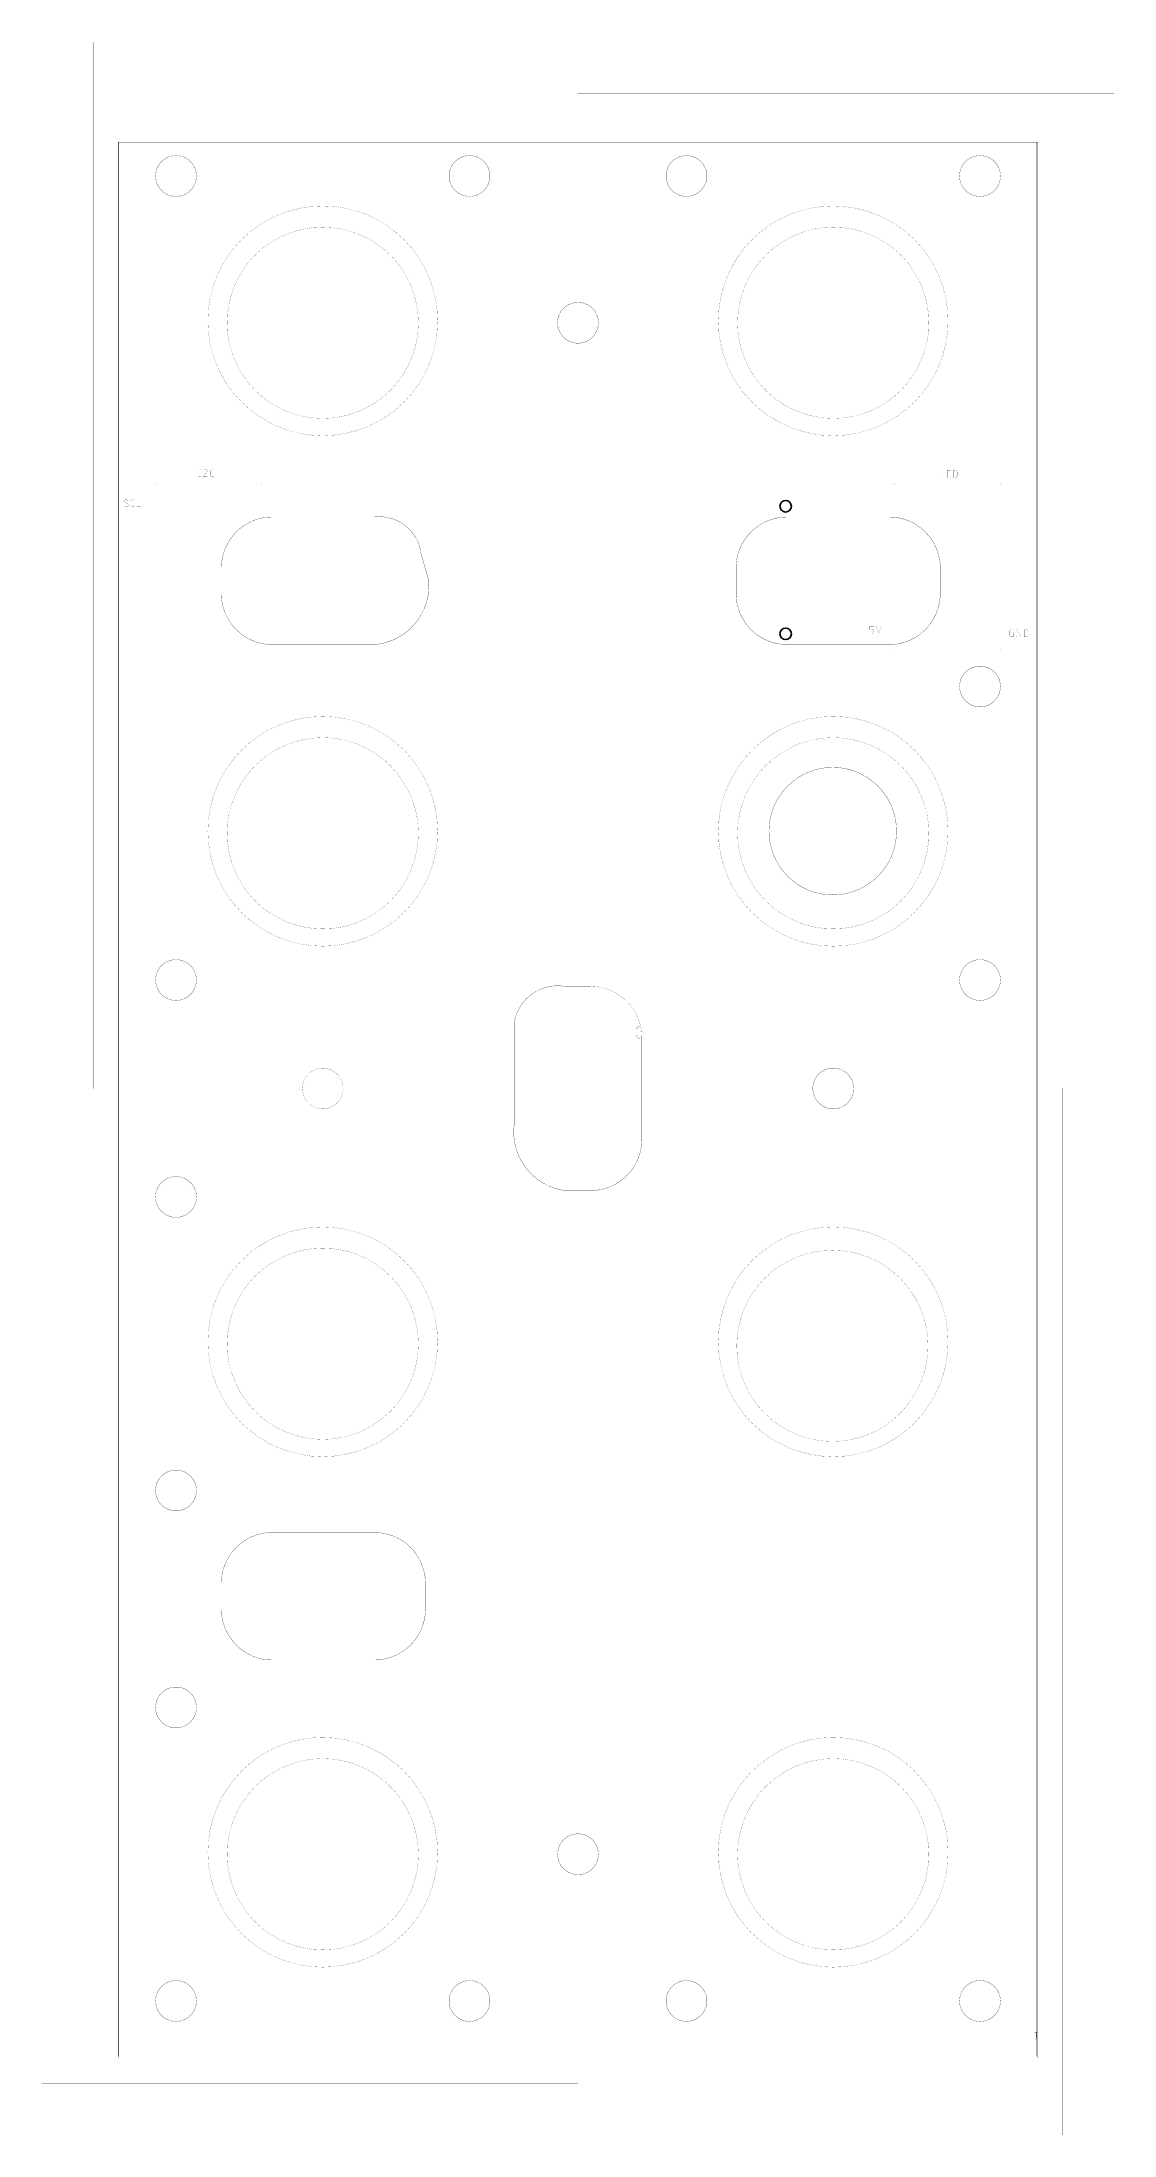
# Model space of a CAD drawing. Extents: x -6 to 78, y -6 to 158.
import ezdxf

# ---------------------------------------------------------------- set-up
doc = ezdxf.new("R2010")
doc.units = 0
doc.layers.add('20', color=31, linetype='CONTINUOUS')
doc.layers.add('48', color=253, linetype='CONTINUOUS')

msp = doc.modelspace()

# ---------------------------------------------------------------- linework, layer by layer
at = {"layer": '20', "const_width": 0.01}
for points in [[(0.356, 150.038), (72.365, 150.038)], [(0.356, -0.051), (0.356, 150.038)], [(72.365, 150.038), (72.365, -0.051)], [(72.365, -0.051), (0.356, -0.051)]]:
    msp.add_lwpolyline(points, dxfattribs=at)
at = {"layer": '20'}
for points, const_width in [([(0.356, 150.0405, 1), (0.356, 150.0355)], 0.005), ([(0.3585, 150.038, 1), (0.3535, 150.038)], 0.005), ([(72.3675, 150.038, 1), (72.3625, 150.038)], 0.005), ([(72.365, 150.0355, 1), (72.365, 150.0405)], 0.005), ([(16.331, 128.395, 1), (16.331, 143.381, 1), (16.331, 128.395)], 0.01), ([(56.331, 128.395, 1), (56.331, 143.381, 1), (56.331, 128.395)], 0.01), ([(16.331, 88.395, 1), (16.331, 103.381, 1), (16.331, 88.395)], 0.01), ([(56.331, 88.395, 1), (56.331, 103.381, 1), (56.331, 88.395)], 0.01), ([(16.331, 48.395, 1), (16.331, 63.381, 1), (16.331, 48.395)], 0.01), ([(56.267, 48.235, 1), (56.267, 63.221, 1), (56.267, 48.235)], 0.01), ([(16.331, 8.395, 1), (16.331, 23.381, 1), (16.331, 8.395)], 0.01), ([(56.331, 8.395, 1), (56.331, 23.381, 1), (56.331, 8.395)], 0.01), ([(0.356, -0.0485, 1), (0.356, -0.0535)], 0.005), ([(0.3535, -0.051, 1), (0.3585, -0.051)], 0.005), ([(72.3625, -0.051, 1), (72.3675, -0.051)], 0.005), ([(72.365, -0.0535, 1), (72.365, -0.0485)], 0.005)]:
    msp.add_lwpolyline(points, format="xyb", dxfattribs=dict(at, const_width=const_width))
for centre in [(52.603, 121.51), (52.603, 111.51)]:
    msp.add_circle(centre, 0.45, dxfattribs=at)
at = {"layer": '48'}
for points, const_width in [([(-1.669, 157.893, 0.4142), (-1.674, 157.888)], 0.01), ([(-1.669, 157.893, 1), (-1.669, 157.883)], 0.01), ([(-1.6715, 157.888, 1), (-1.6765, 157.888)], 0.005), ([(-1.6765, 157.888, 1), (-1.6715, 157.888)], 0.005), ([(-1.664, 157.888, 0.4142), (-1.669, 157.893)], 0.01), ([(-1.669, 157.8955, 1), (-1.669, 157.8905)], 0.005), ([(-1.669, 157.8955, 1), (-1.669, 157.8905)], 0.005), ([(-1.669, 157.8855, 1), (-1.669, 157.8805)], 0.005), ([(-1.669, 157.8905, 1), (-1.669, 157.8955)], 0.005), ([(-1.669, 157.8905, 1), (-1.669, 157.8955)], 0.005), ([(-1.669, 157.8805, 1), (-1.669, 157.8855)], 0.005), ([(-1.6615, 157.888, 1), (-1.6665, 157.888)], 0.005), ([(-1.6665, 157.888, 1), (-1.6615, 157.888)], 0.005), ([(36.336, 157.888, 1), (36.326, 157.888)], 0.01), ([(36.3285, 157.888, 1), (36.3235, 157.888)], 0.005), ([(36.3235, 157.888, 1), (36.3285, 157.888)], 0.005), ([(36.336, 157.888, 0.4142), (36.331, 157.893)], 0.01), ([(36.331, 157.8955, 1), (36.331, 157.8905)], 0.005), ([(36.331, 157.883, 0.4142), (36.336, 157.888)], 0.01), ([(36.331, 157.8855, 1), (36.331, 157.8805)], 0.005), ([(36.331, 157.8905, 1), (36.331, 157.8955)], 0.005), ([(36.331, 157.8805, 1), (36.331, 157.8855)], 0.005), ([(36.3385, 157.888, 1), (36.3335, 157.888)], 0.005), ([(36.3385, 157.888, 1), (36.3335, 157.888)], 0.005), ([(36.3335, 157.888, 1), (36.3385, 157.888)], 0.005), ([(36.3335, 157.888, 1), (36.3385, 157.888)], 0.005), ([(36.331, 153.893, 0.4142), (36.326, 153.888)], 0.01), ([(36.326, 153.888, 0.4142), (36.331, 153.883)], 0.01), ([(36.3285, 153.888, 1), (36.3235, 153.888)], 0.005), ([(36.326, 153.888, 1), (36.336, 153.888)], 0.01), ([(36.3285, 153.888, 1), (36.3235, 153.888)], 0.005), ([(36.3235, 153.888, 1), (36.3285, 153.888)], 0.005), ([(36.3235, 153.888, 1), (36.3285, 153.888)], 0.005), ([(36.331, 153.8955, 1), (36.331, 153.8905)], 0.005), ([(36.331, 153.8855, 1), (36.331, 153.8805)], 0.005), ([(36.331, 153.8905, 1), (36.331, 153.8955)], 0.005), ([(36.331, 153.8805, 1), (36.331, 153.8855)], 0.005), ([(36.3385, 153.888, 1), (36.3335, 153.888)], 0.005), ([(36.3335, 153.888, 1), (36.3385, 153.888)], 0.005), ([(78.336, 153.888, 1), (78.326, 153.888)], 0.01), ([(78.3285, 153.888, 1), (78.3235, 153.888)], 0.005), ([(78.3235, 153.888, 1), (78.3285, 153.888)], 0.005), ([(78.336, 153.888, 0.4142), (78.331, 153.893)], 0.01), ([(78.331, 153.8955, 1), (78.331, 153.8905)], 0.005), ([(78.331, 153.883, 0.4142), (78.336, 153.888)], 0.01), ([(78.331, 153.8855, 1), (78.331, 153.8805)], 0.005), ([(78.331, 153.8905, 1), (78.331, 153.8955)], 0.005), ([(78.331, 153.8805, 1), (78.331, 153.8855)], 0.005), ([(78.3385, 153.888, 1), (78.3335, 153.888)], 0.005), ([(78.3385, 153.888, 1), (78.3335, 153.888)], 0.005), ([(78.3335, 153.888, 1), (78.3385, 153.888)], 0.005), ([(78.3335, 153.888, 1), (78.3385, 153.888)], 0.005), ([(0.2933, 150.0594, 0.4142), (0.2883, 150.0544)], 0.01), ([(0.2933, 150.0594, 1), (0.2933, 150.0494)], 0.01), ([(0.2908, 150.0544, 1), (0.2858, 150.0544)], 0.005), ([(0.2858, 150.0544, 1), (0.2908, 150.0544)], 0.005), ([(0.2983, 150.0544, 0.4142), (0.2933, 150.0594)], 0.01), ([(0.2933, 150.0619, 1), (0.2933, 150.0569)], 0.005), ([(0.2933, 150.0619, 1), (0.2933, 150.0569)], 0.005), ([(0.2933, 150.0519, 1), (0.2933, 150.0469)], 0.005), ([(0.2933, 150.0569, 1), (0.2933, 150.0619)], 0.005), ([(0.2933, 150.0569, 1), (0.2933, 150.0619)], 0.005), ([(0.2933, 150.0469, 1), (0.2933, 150.0519)], 0.005), ([(0.3008, 150.0544, 1), (0.2958, 150.0544)], 0.005), ([(0.2958, 150.0544, 1), (0.3008, 150.0544)], 0.005), ([(0.3021, 150.0743, 0.4142), (0.2996, 150.0718)], 0.01), ([(0.3021, 150.0743, 1), (0.3021, 150.0693)], 0.01), ([(0.2971, 150.0718, 1), (0.3021, 150.0718)], 0.005), ([(0.3046, 150.0718, 0.4142), (0.3021, 150.0743)], 0.01), ([(0.3021, 150.0768, 1), (0.3021, 150.0718)], 0.005), ([(0.3046, 150.0718, 1), (0.2996, 150.0718)], 0.005), ([(0.3021, 150.0743, 1), (0.3021, 150.0693)], 0.005), ([(0.3046, 150.0693, 1), (0.2996, 150.0693)], 0.005), ([(0.2996, 150.0693, 1), (0.3046, 150.0693)], 0.005), ([(0.3021, 150.0718, 1), (0.3021, 150.0768)], 0.005), ([(0.3021, 150.0718, 1), (0.3021, 150.0768)], 0.005), ([(0.3021, 150.0718, 1), (0.3071, 150.0718)], 0.005), ([(0.3021, 150.0668, 1), (0.3021, 150.0718)], 0.005), ([(72.2933, 150.0594, 0.4142), (72.2883, 150.0544)], 0.01), ([(72.2908, 150.0544, 1), (72.2858, 150.0544)], 0.005), ([(72.2858, 150.0544, 1), (72.2908, 150.0544)], 0.005), ([(72.2983, 150.0544, 0.4142), (72.2933, 150.0594)], 0.01), ([(72.2933, 150.0619, 1), (72.2933, 150.0569)], 0.005), ([(72.2933, 150.0494, 1), (72.2933, 150.0594)], 0.01), ([(72.2933, 150.0619, 1), (72.2933, 150.0569)], 0.005), ([(72.2933, 150.0519, 1), (72.2933, 150.0469)], 0.005), ([(72.2933, 150.0569, 1), (72.2933, 150.0619)], 0.005), ([(72.2933, 150.0569, 1), (72.2933, 150.0619)], 0.005), ([(72.2933, 150.0469, 1), (72.2933, 150.0519)], 0.005), ([(72.3008, 150.0544, 1), (72.2958, 150.0544)], 0.005), ([(72.2958, 150.0544, 1), (72.3008, 150.0544)], 0.005), ([(72.3021, 150.0743, 0.4142), (72.2996, 150.0718)], 0.01), ([(72.2971, 150.0718, 1), (72.3021, 150.0718)], 0.005), ([(72.3046, 150.0718, 0.4142), (72.3021, 150.0743)], 0.01), ([(72.3021, 150.0768, 1), (72.3021, 150.0718)], 0.005), ([(72.3021, 150.0693, 1), (72.3021, 150.0743)], 0.01), ([(72.3021, 150.0768, 1), (72.3021, 150.0718)], 0.005), ([(72.3046, 150.0718, 1), (72.2996, 150.0718)], 0.005), ([(72.3046, 150.0693, 1), (72.2996, 150.0693)], 0.005), ([(72.3021, 150.0718, 1), (72.3021, 150.0668)], 0.005), ([(72.2996, 150.0693, 1), (72.3046, 150.0693)], 0.005), ([(72.3021, 150.0718, 1), (72.3021, 150.0768)], 0.005), ([(72.3021, 150.0693, 1), (72.3021, 150.0743)], 0.005), ([(72.3021, 150.0718, 1), (72.3071, 150.0718)], 0.005), ([(4.831, 145.783, 1), (4.831, 148.993, 1), (4.831, 145.783)], 0.01), ([(4.831, 145.793, 1), (4.831, 148.983, 1), (4.831, 145.793)], 0.01), ([(27.831, 145.783, 1), (27.831, 148.993, 1), (27.831, 145.783)], 0.01), ([(27.831, 145.793, 1), (27.831, 148.983, 1), (27.831, 145.793)], 0.01), ([(44.831, 145.783, 1), (44.831, 148.993, 1), (44.831, 145.783)], 0.01), ([(44.831, 145.793, 1), (44.831, 148.983, 1), (44.831, 145.793)], 0.01), ([(67.831, 145.783, 1), (67.831, 148.993, 1), (67.831, 145.783)], 0.01), ([(67.831, 145.793, 1), (67.831, 148.983, 1), (67.831, 145.793)], 0.01), ([(16.33, 145.04, 1), (16.33, 127.04)], 0.01), ([(16.33, 127.04, 1), (16.33, 145.04)], 0.01), ([(16.33, 145.0425, 1), (16.33, 145.0375)], 0.005), ([(16.33, 145.0375, 1), (16.33, 145.0425)], 0.005), ([(56.33, 145.04, 1), (56.33, 127.04)], 0.01), ([(56.33, 127.04, 1), (56.33, 145.04)], 0.01), ([(56.33, 145.0425, 1), (56.33, 145.0375)], 0.005), ([(56.33, 145.0375, 1), (56.33, 145.0425)], 0.005), ([(36.331, 134.283, 1), (36.331, 137.493, 1), (36.331, 134.283)], 0.01), ([(36.331, 134.293, 1), (36.331, 137.483, 1), (36.331, 134.293)], 0.01), ([(16.33, 127.0425, 1), (16.33, 127.0375)], 0.005), ([(16.33, 127.0375, 1), (16.33, 127.0425)], 0.005), ([(56.33, 127.0425, 1), (56.33, 127.0375)], 0.005), ([(56.33, 127.0375, 1), (56.33, 127.0425)], 0.005), ([(3.1872, 123.2917, 1), (3.1872, 123.2282)], 0.01), ([(3.219, 123.2599, 1), (3.1555, 123.2599)], 0.01), ([(3.153, 123.2599, 1), (3.158, 123.2599)], 0.005), ([(3.1897, 123.2599, 1), (3.1847, 123.2599)], 0.005), ([(3.1872, 123.2624, 1), (3.1872, 123.2574)], 0.005), ([(3.1897, 123.2282, 1), (3.1847, 123.2282)], 0.005), ([(3.1847, 123.2282, 1), (3.1897, 123.2282)], 0.005), ([(3.1872, 123.2892, 1), (3.1872, 123.2942)], 0.005), ([(3.1872, 123.2257, 1), (3.1872, 123.2307)], 0.005), ([(3.2165, 123.2599, 1), (3.2215, 123.2599)], 0.005), ([(6.6162, 124.4125, 1), (6.6162, 124.3871)], 0.01), ([(6.6162, 123.8537, 1), (6.6162, 123.8283)], 0.01), ([(6.6162, 124.4023, 1), (6.6162, 124.3973)], 0.005), ([(6.6162, 123.8435, 1), (6.6162, 123.8385)], 0.005), ([(6.6162, 124.41, 1), (6.6162, 124.415)], 0.005), ([(6.6162, 124.3846, 1), (6.6162, 124.3896)], 0.005), ([(6.6162, 123.8512, 1), (6.6162, 123.8562)], 0.005), ([(6.6162, 123.8258, 1), (6.6162, 123.8308)], 0.005), ([(6.691, 124.3998, 1), (6.6656, 124.3998)], 0.01), ([(6.6631, 124.3998, 1), (6.6681, 124.3998)], 0.005), ([(6.6656, 123.841, 1), (6.691, 123.841)], 0.01), ([(6.6681, 123.841, 1), (6.6631, 123.841)], 0.005), ([(6.6808, 124.3998, 1), (6.6758, 124.3998)], 0.005), ([(6.6758, 123.841, 1), (6.6808, 123.841)], 0.005), ([(6.6885, 124.3998, 1), (6.6935, 124.3998)], 0.005), ([(6.6935, 123.841, 1), (6.6885, 123.841)], 0.005), ([(6.7404, 124.3871, 1), (6.7404, 124.4125)], 0.01), ([(6.7404, 124.415, 1), (6.7404, 124.41)], 0.005), ([(6.7404, 124.3896, 1), (6.7404, 124.3846)], 0.005), ([(6.7404, 123.8283, 1), (6.7404, 123.8537)], 0.01), ([(6.7404, 123.8562, 1), (6.7404, 123.8512)], 0.005), ([(6.7404, 123.8308, 1), (6.7404, 123.8258)], 0.005), ([(6.7404, 124.3973, 1), (6.7404, 124.4023)], 0.005), ([(6.7404, 123.8385, 1), (6.7404, 123.8435)], 0.005), ([(6.9499, 124.2795, 1), (6.9741, 124.2717)], 0.01), ([(6.962, 123.8537, 1), (6.962, 123.8283)], 0.01), ([(6.9523, 123.8492, 1), (6.9717, 123.8328)], 0.01), ([(6.9523, 124.2787, 1), (6.9475, 124.2803)], 0.005), ([(6.9542, 123.8476, 1), (6.9504, 123.8508)], 0.005), ([(7.1327, 124.3998, 0.3252), (6.962, 124.2756)], 0.01), ([(6.9596, 124.2764, 1), (6.9644, 124.2748)], 0.005), ([(6.962, 123.8435, 1), (6.962, 123.8385)], 0.005), ([(6.9601, 123.8426, 1), (6.9639, 123.8394)], 0.005), ([(6.962, 123.8512, 1), (6.962, 123.8562)], 0.005), ([(6.962, 123.8258, 1), (6.962, 123.8308)], 0.005), ([(6.9736, 123.8312, 1), (6.9698, 123.8344)], 0.005), ([(6.9765, 124.2709, 1), (6.9717, 124.2725)], 0.005), ([(7.1327, 124.4125, 1), (7.1327, 124.3871)], 0.01), ([(7.1327, 124.3871, 1), (7.1327, 124.4125)], 0.01), ([(7.1327, 124.415, 1), (7.1327, 124.41)], 0.005), ([(7.2724, 124.2601, 0.4142), (7.1327, 124.3998)], 0.01), ([(7.1327, 124.4023, 1), (7.1327, 124.3973)], 0.005), ([(7.1327, 124.3896, 1), (7.1327, 124.3846)], 0.005), ([(7.1327, 124.41, 1), (7.1327, 124.415)], 0.005), ([(7.1327, 124.3973, 1), (7.1327, 124.4023)], 0.005), ([(7.1327, 124.3846, 1), (7.1327, 124.3896)], 0.005), ([(7.2171, 124.1606, 1), (7.2346, 124.1422)], 0.01), ([(7.2355, 124.1432, 1), (7.2162, 124.1597)], 0.01), ([(7.2143, 124.1613, 1), (7.2181, 124.1581)], 0.005), ([(7.2188, 124.1588, 1), (7.2154, 124.1624)], 0.005), ([(7.2259, 124.1514, 0.2053), (7.2724, 124.2601)], 0.01), ([(7.2242, 124.1532, 1), (7.2276, 124.1496)], 0.005), ([(7.2278, 124.1498, 1), (7.224, 124.153)], 0.005), ([(7.2363, 124.1404, 1), (7.2329, 124.144)], 0.005), ([(7.2336, 124.1448, 1), (7.2374, 124.1416)], 0.005), ([(7.2851, 124.2601, 1), (7.2597, 124.2601)], 0.01), ([(7.2597, 124.2601, 1), (7.2851, 124.2601)], 0.01), ([(7.2622, 124.2601, 1), (7.2572, 124.2601)], 0.005), ([(7.2572, 124.2601, 1), (7.2622, 124.2601)], 0.005), ([(7.2749, 124.2601, 1), (7.2699, 124.2601)], 0.005), ([(7.2699, 124.2601, 1), (7.2749, 124.2601)], 0.005), ([(7.2724, 123.8283, 1), (7.2724, 123.8537)], 0.01), ([(7.2724, 123.8562, 1), (7.2724, 123.8512)], 0.005), ([(7.2724, 123.8308, 1), (7.2724, 123.8258)], 0.005), ([(7.2724, 123.8385, 1), (7.2724, 123.8435)], 0.005), ([(7.2876, 124.2601, 1), (7.2826, 124.2601)], 0.005), ([(7.2826, 124.2601, 1), (7.2876, 124.2601)], 0.005), ([(7.5217, 124.2756, 1), (7.4963, 124.2756)], 0.01), ([(7.4963, 124.2756, 1), (7.5217, 124.2756)], 0.01), ([(7.4988, 124.2756, 1), (7.4938, 124.2756)], 0.005), ([(7.4938, 124.2756, 1), (7.4988, 124.2756)], 0.005), ([(7.5217, 123.9652, 1), (7.4963, 123.9652)], 0.01), ([(7.4963, 123.9652, 1), (7.5217, 123.9652)], 0.01), ([(7.4988, 123.9652, 1), (7.4938, 123.9652)], 0.005), ([(7.4938, 123.9652, 1), (7.4988, 123.9652)], 0.005), ([(7.6332, 124.3998, 0.4142), (7.509, 124.2756)], 0.01), ([(7.5115, 124.2756, 1), (7.5065, 124.2756)], 0.005), ([(7.5065, 124.2756, 1), (7.5115, 124.2756)], 0.005), ([(7.509, 123.9652, 0.4142), (7.6332, 123.841)], 0.01), ([(7.5115, 123.9652, 1), (7.5065, 123.9652)], 0.005), ([(7.5065, 123.9652, 1), (7.5115, 123.9652)], 0.005), ([(7.5242, 124.2756, 1), (7.5192, 124.2756)], 0.005), ([(7.5192, 124.2756, 1), (7.5242, 124.2756)], 0.005), ([(7.5242, 123.9652, 1), (7.5192, 123.9652)], 0.005), ([(7.5192, 123.9652, 1), (7.5242, 123.9652)], 0.005), ([(7.6332, 124.4125, 1), (7.6332, 124.3871)], 0.01), ([(7.6332, 123.8537, 1), (7.6332, 123.8283)], 0.01), ([(7.6332, 124.3871, 1), (7.6332, 124.4125)], 0.01), ([(7.6332, 124.415, 1), (7.6332, 124.41)], 0.005), ([(7.6332, 124.4023, 1), (7.6332, 124.3973)], 0.005), ([(7.6332, 124.3896, 1), (7.6332, 124.3846)], 0.005), ([(7.6332, 123.8283, 1), (7.6332, 123.8537)], 0.01), ([(7.6332, 123.8562, 1), (7.6332, 123.8512)], 0.005), ([(7.6332, 123.8435, 1), (7.6332, 123.8385)], 0.005), ([(7.6332, 123.8308, 1), (7.6332, 123.8258)], 0.005), ([(7.6332, 124.41, 1), (7.6332, 124.415)], 0.005), ([(7.6332, 124.3973, 1), (7.6332, 124.4023)], 0.005), ([(7.6332, 124.3846, 1), (7.6332, 124.3896)], 0.005), ([(7.6332, 123.8512, 1), (7.6332, 123.8562)], 0.005), ([(7.6332, 123.8385, 1), (7.6332, 123.8435)], 0.005), ([(7.6332, 123.8258, 1), (7.6332, 123.8308)], 0.005), ([(7.7573, 124.3871, 1), (7.7573, 124.4125)], 0.01), ([(7.7573, 124.415, 1), (7.7573, 124.41)], 0.005), ([(7.7573, 124.3896, 1), (7.7573, 124.3846)], 0.005), ([(7.7573, 123.8283, 1), (7.7573, 123.8537)], 0.01), ([(7.7573, 123.8562, 1), (7.7573, 123.8512)], 0.005), ([(7.7573, 123.8308, 1), (7.7573, 123.8258)], 0.005), ([(7.7573, 124.3973, 1), (7.7573, 124.4023)], 0.005), ([(7.7573, 123.8385, 1), (7.7573, 123.8435)], 0.005), ([(11.5502, 123.2599, 1), (11.4867, 123.2599)], 0.01), ([(11.4842, 123.2599, 1), (11.4892, 123.2599)], 0.005), ([(11.5184, 123.2282, 1), (11.5184, 123.2917)], 0.01), ([(11.5184, 123.2942, 1), (11.5184, 123.2892)], 0.005), ([(11.5209, 123.2599, 1), (11.5159, 123.2599)], 0.005), ([(11.5209, 123.2282, 1), (11.5159, 123.2282)], 0.005), ([(11.5184, 123.2307, 1), (11.5184, 123.2257)], 0.005), ([(11.5159, 123.2282, 1), (11.5209, 123.2282)], 0.005), ([(11.5184, 123.2574, 1), (11.5184, 123.2624)], 0.005), ([(11.5477, 123.2599, 1), (11.5527, 123.2599)], 0.005), ([(61.0992, 123.2917, 0.4142), (61.0674, 123.2599)], 0.01), ([(61.0992, 123.2917, 1), (61.0992, 123.2282)], 0.01), ([(61.0649, 123.2599, 1), (61.0699, 123.2599)], 0.005), ([(61.131, 123.2599, 0.4142), (61.0992, 123.2917)], 0.01), ([(61.0992, 123.2942, 1), (61.0992, 123.2892)], 0.005), ([(61.1017, 123.2599, 1), (61.0967, 123.2599)], 0.005), ([(61.0992, 123.2624, 1), (61.0992, 123.2574)], 0.005), ([(61.1017, 123.2282, 1), (61.0967, 123.2282)], 0.005), ([(61.0967, 123.2282, 1), (61.1017, 123.2282)], 0.005), ([(61.0992, 123.2892, 1), (61.0992, 123.2942)], 0.005), ([(61.0992, 123.2892, 1), (61.0992, 123.2942)], 0.005), ([(61.0992, 123.2257, 1), (61.0992, 123.2307)], 0.005), ([(61.1285, 123.2599, 1), (61.1335, 123.2599)], 0.005), ([(64.7949, 124.3076, 1), (64.7695, 124.3076)], 0.01), ([(64.767, 124.3076, 1), (64.772, 124.3076)], 0.005), ([(64.7822, 123.7615, 1), (64.7822, 123.7361)], 0.01), ([(64.7695, 123.7488, 0.4142), (64.7822, 123.7361)], 0.01), ([(64.772, 123.7488, 1), (64.767, 123.7488)], 0.005), ([(64.7847, 124.3076, 1), (64.7797, 124.3076)], 0.005), ([(64.7847, 123.7615, 1), (64.7797, 123.7615)], 0.005), ([(64.7797, 123.7615, 1), (64.7847, 123.7615)], 0.005), ([(64.7822, 123.7361, 0.4142), (64.7949, 123.7488)], 0.01), ([(64.7822, 123.7513, 1), (64.7822, 123.7463)], 0.005), ([(64.7797, 123.7488, 1), (64.7847, 123.7488)], 0.005), ([(64.7822, 123.7386, 1), (64.7822, 123.7336)], 0.005), ([(64.7822, 123.759, 1), (64.7822, 123.764)], 0.005), ([(64.7822, 123.7336, 1), (64.7822, 123.7386)], 0.005), ([(64.7822, 123.7336, 1), (64.7822, 123.7386)], 0.005), ([(64.7924, 124.3076, 1), (64.7974, 124.3076)], 0.005), ([(64.7974, 123.7488, 1), (64.7924, 123.7488)], 0.005), ([(65.0306, 123.7361, 1), (65.0306, 123.7615)], 0.01), ([(65.0306, 123.764, 1), (65.0306, 123.759)], 0.005), ([(65.0306, 123.7386, 1), (65.0306, 123.7336)], 0.005), ([(65.0306, 123.7463, 1), (65.0306, 123.7513)], 0.005), ([(65.2577, 124.3203, 0.4142), (65.245, 124.3076)], 0.01), ([(65.2577, 124.3203, 1), (65.2577, 124.2949)], 0.01), ([(65.2425, 124.3076, 1), (65.2475, 124.3076)], 0.005), ([(65.2577, 124.0719, 1), (65.2577, 124.0465)], 0.01), ([(65.2577, 123.7615, 0.4142), (65.245, 123.7488)], 0.01), ([(65.245, 123.7488, 0.4142), (65.2577, 123.7361)], 0.01), ([(65.2475, 123.7488, 1), (65.2425, 123.7488)], 0.005), ([(65.245, 123.7488, 1), (65.2704, 123.7488)], 0.01), ([(65.2475, 123.7488, 1), (65.2425, 123.7488)], 0.005), ([(65.2425, 123.7488, 1), (65.2475, 123.7488)], 0.005), ([(65.2704, 124.3076, 0.4142), (65.2577, 124.3203)], 0.01), ([(65.2577, 124.3228, 1), (65.2577, 124.3178)], 0.005), ([(65.2602, 124.3076, 1), (65.2552, 124.3076)], 0.005), ([(65.2577, 124.3101, 1), (65.2577, 124.3051)], 0.005), ([(65.2602, 124.2949, 1), (65.2552, 124.2949)], 0.005), ([(65.2552, 124.2949, 1), (65.2602, 124.2949)], 0.005), ([(65.2602, 124.0719, 1), (65.2552, 124.0719)], 0.005), ([(65.2552, 124.0719, 1), (65.2602, 124.0719)], 0.005), ([(65.2602, 124.0592, 1), (65.2552, 124.0592)], 0.005), ([(65.2577, 124.0617, 1), (65.2577, 124.0567)], 0.005), ([(65.2552, 124.0592, 1), (65.2602, 124.0592)], 0.005), ([(65.2602, 124.0465, 1), (65.2552, 124.0465)], 0.005), ([(65.2552, 124.0465, 1), (65.2602, 124.0465)], 0.005), ([(65.2577, 123.7513, 1), (65.2577, 123.7463)], 0.005), ([(65.2552, 123.7488, 1), (65.2602, 123.7488)], 0.005), ([(65.2577, 124.3178, 1), (65.2577, 124.3228)], 0.005), ([(65.2577, 124.3178, 1), (65.2577, 124.3228)], 0.005), ([(65.2577, 124.2924, 1), (65.2577, 124.2974)], 0.005), ([(65.2577, 124.0694, 1), (65.2577, 124.0744)], 0.005), ([(65.2577, 124.044, 1), (65.2577, 124.049)], 0.005), ([(65.2577, 123.759, 1), (65.2577, 123.764)], 0.005), ([(65.2577, 123.7336, 1), (65.2577, 123.7386)], 0.005), ([(65.2679, 124.3076, 1), (65.2729, 124.3076)], 0.005), ([(65.2704, 123.7513, 1), (65.2704, 123.7463)], 0.005), ([(65.2729, 123.7488, 1), (65.2679, 123.7488)], 0.005), ([(65.2704, 123.7463, 1), (65.2704, 123.7513)], 0.005), ([(65.4439, 124.0465, 1), (65.4439, 124.0719)], 0.01), ([(65.4439, 124.0744, 1), (65.4439, 124.0694)], 0.005), ([(65.4439, 124.049, 1), (65.4439, 124.044)], 0.005), ([(65.4439, 124.0567, 1), (65.4439, 124.0617)], 0.005), ([(65.506, 124.2949, 1), (65.506, 124.3203)], 0.01), ([(65.506, 124.3228, 1), (65.506, 124.3178)], 0.005), ([(65.506, 124.2974, 1), (65.506, 124.2924)], 0.005), ([(65.506, 123.7361, 1), (65.506, 123.7615)], 0.01), ([(65.506, 123.764, 1), (65.506, 123.759)], 0.005), ([(65.506, 123.7386, 1), (65.506, 123.7336)], 0.005), ([(65.506, 124.3051, 1), (65.506, 124.3101)], 0.005), ([(65.506, 123.7463, 1), (65.506, 123.7513)], 0.005), ([(65.7321, 124.3203, 0.4142), (65.7194, 124.3076)], 0.01), ([(65.7321, 124.3203, 1), (65.7321, 124.2949)], 0.01), ([(65.7169, 124.3076, 1), (65.7219, 124.3076)], 0.005), ([(65.7321, 123.7615, 1), (65.7321, 123.7361)], 0.01), ([(65.7194, 123.7488, 0.4142), (65.7321, 123.7361)], 0.01), ([(65.7219, 123.7488, 1), (65.7169, 123.7488)], 0.005), ([(65.7448, 124.3076, 0.4142), (65.7321, 124.3203)], 0.01), ([(65.7321, 124.3228, 1), (65.7321, 124.3178)], 0.005), ([(65.7346, 124.3076, 1), (65.7296, 124.3076)], 0.005), ([(65.7321, 124.3101, 1), (65.7321, 124.3051)], 0.005), ([(65.7346, 124.2949, 1), (65.7296, 124.2949)], 0.005), ([(65.7296, 124.2949, 1), (65.7346, 124.2949)], 0.005), ([(65.7346, 123.7615, 1), (65.7296, 123.7615)], 0.005), ([(65.7296, 123.7615, 1), (65.7346, 123.7615)], 0.005), ([(65.7321, 123.7361, 0.4142), (65.7448, 123.7488)], 0.01), ([(65.7321, 123.7513, 1), (65.7321, 123.7463)], 0.005), ([(65.7296, 123.7488, 1), (65.7346, 123.7488)], 0.005), ([(65.7321, 123.7386, 1), (65.7321, 123.7336)], 0.005), ([(65.7321, 124.3178, 1), (65.7321, 124.3228)], 0.005), ([(65.7321, 124.3178, 1), (65.7321, 124.3228)], 0.005), ([(65.7321, 124.2924, 1), (65.7321, 124.2974)], 0.005), ([(65.7321, 123.759, 1), (65.7321, 123.764)], 0.005), ([(65.7321, 123.7336, 1), (65.7321, 123.7386)], 0.005), ([(65.7321, 123.7336, 1), (65.7321, 123.7386)], 0.005), ([(65.7423, 124.3076, 1), (65.7473, 124.3076)], 0.005), ([(65.7473, 123.7488, 1), (65.7423, 123.7488)], 0.005), ([(65.8873, 124.3203, 1), (65.8873, 124.2949)], 0.01), ([(65.8873, 123.7615, 1), (65.8873, 123.7361)], 0.01), ([(65.8873, 124.2949, 1), (65.8873, 124.3203)], 0.01), ([(65.8873, 124.3228, 1), (65.8873, 124.3178)], 0.005), ([(66.0425, 124.1524, 0.4142), (65.8873, 124.3076)], 0.01), ([(65.8873, 124.3101, 1), (65.8873, 124.3051)], 0.005), ([(65.8873, 124.2974, 1), (65.8873, 124.2924)], 0.005), ([(65.8873, 123.7488, 0.4142), (66.0425, 123.904)], 0.01), ([(65.8873, 123.7361, 1), (65.8873, 123.7615)], 0.01), ([(65.8873, 123.764, 1), (65.8873, 123.759)], 0.005), ([(65.8873, 123.7513, 1), (65.8873, 123.7463)], 0.005), ([(65.8873, 123.7386, 1), (65.8873, 123.7336)], 0.005), ([(65.8873, 124.3178, 1), (65.8873, 124.3228)], 0.005), ([(65.8873, 124.3051, 1), (65.8873, 124.3101)], 0.005), ([(65.8873, 124.2924, 1), (65.8873, 124.2974)], 0.005), ([(65.8873, 123.759, 1), (65.8873, 123.764)], 0.005), ([(65.8873, 123.7463, 1), (65.8873, 123.7513)], 0.005), ([(65.8873, 123.7336, 1), (65.8873, 123.7386)], 0.005), ([(66.0552, 124.1524, 1), (66.0298, 124.1524)], 0.01), ([(66.0298, 124.1524, 1), (66.0552, 124.1524)], 0.01), ([(66.0323, 124.1524, 1), (66.0273, 124.1524)], 0.005), ([(66.0273, 124.1524, 1), (66.0323, 124.1524)], 0.005), ([(66.0552, 123.904, 1), (66.0298, 123.904)], 0.01), ([(66.0298, 123.904, 1), (66.0552, 123.904)], 0.01), ([(66.0323, 123.904, 1), (66.0273, 123.904)], 0.005), ([(66.0273, 123.904, 1), (66.0323, 123.904)], 0.005), ([(66.045, 124.1524, 1), (66.04, 124.1524)], 0.005), ([(66.04, 124.1524, 1), (66.045, 124.1524)], 0.005), ([(66.045, 123.904, 1), (66.04, 123.904)], 0.005), ([(66.04, 123.904, 1), (66.045, 123.904)], 0.005), ([(66.0577, 124.1524, 1), (66.0527, 124.1524)], 0.005), ([(66.0527, 124.1524, 1), (66.0577, 124.1524)], 0.005), ([(66.0577, 123.904, 1), (66.0527, 123.904)], 0.005), ([(66.0527, 123.904, 1), (66.0577, 123.904)], 0.005), ([(69.4622, 123.2599, 1), (69.3987, 123.2599)], 0.01), ([(69.3962, 123.2599, 1), (69.4012, 123.2599)], 0.005), ([(69.4304, 123.2282, 1), (69.4304, 123.2917)], 0.01), ([(69.4304, 123.2942, 1), (69.4304, 123.2892)], 0.005), ([(69.4329, 123.2599, 1), (69.4279, 123.2599)], 0.005), ([(69.4329, 123.2282, 1), (69.4279, 123.2282)], 0.005), ([(69.4304, 123.2307, 1), (69.4304, 123.2257)], 0.005), ([(69.4279, 123.2282, 1), (69.4329, 123.2282)], 0.005), ([(69.4304, 123.2574, 1), (69.4304, 123.2624)], 0.005), ([(69.4597, 123.2599, 1), (69.4647, 123.2599)], 0.005), ([(0.7832, 121.5494, 1), (0.7652, 121.5315)], 0.01), ([(0.7634, 121.5297, 1), (0.767, 121.5333)], 0.005), ([(0.7742, 121.5404, 0.2), (0.9605, 121.4628)], 0.01), ([(0.776, 121.5422, 1), (0.7724, 121.5386)], 0.005), ([(0.8024, 121.8974, 1), (0.777, 121.8974)], 0.01), ([(0.777, 121.8974, 1), (0.8024, 121.8974)], 0.01), ([(0.7795, 121.8974, 1), (0.7745, 121.8974)], 0.005), ([(0.7745, 121.8974, 1), (0.7795, 121.8974)], 0.005), ([(0.7814, 121.5476, 1), (0.785, 121.5512)], 0.005), ([(0.9139, 122.0216, 0.4142), (0.7897, 121.8974)], 0.01), ([(0.7897, 121.8974, 0.2656), (0.8518, 121.7888)], 0.01), ([(0.7922, 121.8974, 1), (0.7872, 121.8974)], 0.005), ([(0.7872, 121.8974, 1), (0.7922, 121.8974)], 0.005), ([(0.8049, 121.8974, 1), (0.7999, 121.8974)], 0.005), ([(0.7999, 121.8974, 1), (0.8049, 121.8974)], 0.005), ([(0.8579, 121.7999, 1), (0.8457, 121.7776)], 0.01), ([(0.8467, 121.78, 1), (0.8441, 121.7756)], 0.005), ([(0.8454, 121.7778, 1), (0.8583, 121.7997)], 0.01), ([(0.8445, 121.7754, 1), (0.8469, 121.7798)], 0.005), ([(0.853, 121.791, 1), (0.8506, 121.7866)], 0.005), ([(0.8505, 121.7866, 1), (0.8531, 121.791)], 0.005), ([(0.8596, 121.8019, 1), (0.857, 121.7975)], 0.005), ([(0.8567, 121.7977, 1), (0.8591, 121.8021)], 0.005), ([(0.9139, 122.0343, 1), (0.9139, 122.0089)], 0.01), ([(0.9139, 122.0089, 1), (0.9139, 122.0343)], 0.01), ([(0.9139, 122.0368, 1), (0.9139, 122.0318)], 0.005), ([(1.0536, 121.975, 0.1623), (0.9139, 122.0216)], 0.01), ([(0.9139, 122.0241, 1), (0.9139, 122.0191)], 0.005), ([(0.9139, 122.0114, 1), (0.9139, 122.0064)], 0.005), ([(0.9139, 122.0318, 1), (0.9139, 122.0368)], 0.005), ([(0.9139, 122.0191, 1), (0.9139, 122.0241)], 0.005), ([(0.9139, 122.0064, 1), (0.9139, 122.0114)], 0.005), ([(0.9605, 121.4755, 1), (0.9605, 121.4501)], 0.01), ([(0.9605, 121.4628, 0.4142), (1.0846, 121.587)], 0.01), ([(0.9605, 121.4501, 1), (0.9605, 121.4755)], 0.01), ([(0.9605, 121.478, 1), (0.9605, 121.473)], 0.005), ([(0.9605, 121.4653, 1), (0.9605, 121.4603)], 0.005), ([(0.9605, 121.4526, 1), (0.9605, 121.4476)], 0.005), ([(0.9605, 121.473, 1), (0.9605, 121.478)], 0.005), ([(0.9605, 121.4603, 1), (0.9605, 121.4653)], 0.005), ([(0.9605, 121.4476, 1), (0.9605, 121.4526)], 0.005), ([(1.029, 121.7066, 1), (1.0161, 121.6847)], 0.01), ([(1.0165, 121.6845, 1), (1.0286, 121.7068)], 0.01), ([(1.0177, 121.6867, 1), (1.0153, 121.6823)], 0.005), ([(1.0148, 121.6825, 1), (1.0174, 121.6869)], 0.005), ([(1.0239, 121.6978, 1), (1.0213, 121.6934)], 0.005), ([(1.0846, 121.587, 0.2656), (1.0226, 121.6956)], 0.01), ([(1.0214, 121.6934, 1), (1.0238, 121.6978)], 0.005), ([(1.0298, 121.709, 1), (1.0274, 121.7046)], 0.005), ([(1.0277, 121.7044, 1), (1.0303, 121.7088)], 0.005), ([(1.046, 121.9649, 1), (1.0612, 121.9852)], 0.01), ([(1.0475, 121.9669, 1), (1.0445, 121.9629)], 0.005), ([(1.0521, 121.973, 1), (1.0551, 121.977)], 0.005), ([(1.0627, 121.9872, 1), (1.0597, 121.9832)], 0.005), ([(1.0973, 121.587, 1), (1.0719, 121.587)], 0.01), ([(1.0719, 121.587, 1), (1.0973, 121.587)], 0.01), ([(1.0744, 121.587, 1), (1.0694, 121.587)], 0.005), ([(1.0694, 121.587, 1), (1.0744, 121.587)], 0.005), ([(1.0871, 121.587, 1), (1.0821, 121.587)], 0.005), ([(1.0821, 121.587, 1), (1.0871, 121.587)], 0.005), ([(1.0998, 121.587, 1), (1.0948, 121.587)], 0.005), ([(1.0948, 121.587, 1), (1.0998, 121.587)], 0.005), ([(1.3156, 121.8974, 1), (1.2902, 121.8974)], 0.01), ([(1.2902, 121.8974, 1), (1.3156, 121.8974)], 0.01), ([(1.2927, 121.8974, 1), (1.2877, 121.8974)], 0.005), ([(1.2877, 121.8974, 1), (1.2927, 121.8974)], 0.005), ([(1.3156, 121.587, 1), (1.2902, 121.587)], 0.01), ([(1.2902, 121.587, 1), (1.3156, 121.587)], 0.01), ([(1.2927, 121.587, 1), (1.2877, 121.587)], 0.005), ([(1.2877, 121.587, 1), (1.2927, 121.587)], 0.005), ([(1.4271, 122.0216, 0.4142), (1.3029, 121.8974)], 0.01), ([(1.3054, 121.8974, 1), (1.3004, 121.8974)], 0.005), ([(1.3004, 121.8974, 1), (1.3054, 121.8974)], 0.005), ([(1.3029, 121.587, 0.4142), (1.4271, 121.4628)], 0.01), ([(1.3054, 121.587, 1), (1.3004, 121.587)], 0.005), ([(1.3004, 121.587, 1), (1.3054, 121.587)], 0.005), ([(1.3181, 121.8974, 1), (1.3131, 121.8974)], 0.005), ([(1.3131, 121.8974, 1), (1.3181, 121.8974)], 0.005), ([(1.3181, 121.587, 1), (1.3131, 121.587)], 0.005), ([(1.3131, 121.587, 1), (1.3181, 121.587)], 0.005), ([(1.4271, 122.0343, 1), (1.4271, 122.0089)], 0.01), ([(1.4271, 121.4755, 1), (1.4271, 121.4501)], 0.01), ([(1.4271, 122.0089, 1), (1.4271, 122.0343)], 0.01), ([(1.4271, 122.0368, 1), (1.4271, 122.0318)], 0.005), ([(1.4271, 122.0241, 1), (1.4271, 122.0191)], 0.005), ([(1.4271, 122.0114, 1), (1.4271, 122.0064)], 0.005), ([(1.4271, 121.4501, 1), (1.4271, 121.4755)], 0.01), ([(1.4271, 121.478, 1), (1.4271, 121.473)], 0.005), ([(1.4271, 121.4653, 1), (1.4271, 121.4603)], 0.005), ([(1.4271, 121.4526, 1), (1.4271, 121.4476)], 0.005), ([(1.4271, 122.0318, 1), (1.4271, 122.0368)], 0.005), ([(1.4271, 122.0191, 1), (1.4271, 122.0241)], 0.005), ([(1.4271, 122.0064, 1), (1.4271, 122.0114)], 0.005), ([(1.4271, 121.473, 1), (1.4271, 121.478)], 0.005), ([(1.4271, 121.4603, 1), (1.4271, 121.4653)], 0.005), ([(1.4271, 121.4476, 1), (1.4271, 121.4526)], 0.005), ([(1.5513, 122.0089, 1), (1.5513, 122.0343)], 0.01), ([(1.5513, 122.0368, 1), (1.5513, 122.0318)], 0.005), ([(1.5513, 122.0114, 1), (1.5513, 122.0064)], 0.005), ([(1.5513, 121.4501, 1), (1.5513, 121.4755)], 0.01), ([(1.5513, 121.478, 1), (1.5513, 121.473)], 0.005), ([(1.5513, 121.4526, 1), (1.5513, 121.4476)], 0.005), ([(1.5513, 122.0191, 1), (1.5513, 122.0241)], 0.005), ([(1.5513, 121.4603, 1), (1.5513, 121.4653)], 0.005), ([(1.7938, 122.0216, 1), (1.7684, 122.0216)], 0.01), ([(1.7659, 122.0216, 1), (1.7709, 122.0216)], 0.005), ([(1.7811, 121.4755, 1), (1.7811, 121.4501)], 0.01), ([(1.7684, 121.4628, 0.4142), (1.7811, 121.4501)], 0.01), ([(1.7709, 121.4628, 1), (1.7659, 121.4628)], 0.005), ([(1.7836, 122.0216, 1), (1.7786, 122.0216)], 0.005), ([(1.7836, 121.4755, 1), (1.7786, 121.4755)], 0.005), ([(1.7786, 121.4755, 1), (1.7836, 121.4755)], 0.005), ([(1.7811, 121.4501, 0.4142), (1.7938, 121.4628)], 0.01), ([(1.7811, 121.4653, 1), (1.7811, 121.4603)], 0.005), ([(1.7786, 121.4628, 1), (1.7836, 121.4628)], 0.005), ([(1.7811, 121.4526, 1), (1.7811, 121.4476)], 0.005), ([(1.7811, 121.473, 1), (1.7811, 121.478)], 0.005), ([(1.7811, 121.4476, 1), (1.7811, 121.4526)], 0.005), ([(1.7811, 121.4476, 1), (1.7811, 121.4526)], 0.005), ([(1.7913, 122.0216, 1), (1.7963, 122.0216)], 0.005), ([(1.7963, 121.4628, 1), (1.7913, 121.4628)], 0.005), ([(2.0295, 121.4501, 1), (2.0295, 121.4755)], 0.01), ([(2.0295, 121.478, 1), (2.0295, 121.473)], 0.005), ([(2.0295, 121.4526, 1), (2.0295, 121.4476)], 0.005), ([(2.0295, 121.4603, 1), (2.0295, 121.4653)], 0.005), ([(12.3812, 120.6749, 0.4142), (8.3762, 116.6699)], 0.01), ([(12.3812, 120.6649, 0.4142), (8.3862, 116.6699)], 0.01), ([(12.3812, 120.6749, 1), (12.3812, 120.6649)], 0.01), ([(12.3812, 120.6649, 1), (12.3812, 120.6749)], 0.01), ([(12.3812, 120.6774, 1), (12.3812, 120.6724)], 0.005), ([(12.3812, 120.6774, 1), (12.3812, 120.6724)], 0.005), ([(12.3812, 120.6674, 1), (12.3812, 120.6624)], 0.005), ([(12.3812, 120.6674, 1), (12.3812, 120.6624)], 0.005), ([(12.3812, 120.6724, 1), (12.3812, 120.6774)], 0.005), ([(12.3812, 120.6724, 1), (12.3812, 120.6774)], 0.005), ([(12.3812, 120.6624, 1), (12.3812, 120.6674)], 0.005), ([(12.3812, 120.6624, 1), (12.3812, 120.6674)], 0.005), ([(20.3812, 120.6749, 1), (20.3812, 120.6649)], 0.01), ([(24.0402, 117.7859, 0.4142), (20.3812, 120.6749)], 0.01), ([(24.0302, 117.7859, 0.4142), (20.3812, 120.6649)], 0.01), ([(20.3812, 120.6649, 1), (20.3812, 120.6749)], 0.01), ([(20.3812, 120.6774, 1), (20.3812, 120.6724)], 0.005), ([(20.3809, 120.6774, 1), (20.3815, 120.6724)], 0.005), ([(20.3812, 120.6674, 1), (20.3812, 120.6624)], 0.005), ([(20.3809, 120.6674, 1), (20.3815, 120.6624)], 0.005), ([(20.3812, 120.6724, 1), (20.3812, 120.6774)], 0.005), ([(20.3812, 120.6724, 1), (20.3812, 120.6774)], 0.005), ([(20.3812, 120.6624, 1), (20.3812, 120.6674)], 0.005), ([(20.3812, 120.6624, 1), (20.3812, 120.6674)], 0.005), ([(52.7171, 120.6749, 0.4142), (48.7121, 116.6699)], 0.01), ([(52.7171, 120.6649, 0.4142), (48.7221, 116.6699)], 0.01), ([(52.7171, 120.6749, 1), (52.7171, 120.6649)], 0.01), ([(52.7171, 120.6774, 1), (52.7171, 120.6724)], 0.005), ([(52.7171, 120.6649, 1), (52.7171, 120.6749)], 0.01), ([(52.7171, 120.6774, 1), (52.7171, 120.6724)], 0.005), ([(52.7171, 120.6674, 1), (52.7171, 120.6624)], 0.005), ([(52.7171, 120.6674, 1), (52.7171, 120.6624)], 0.005), ([(52.7171, 120.6724, 1), (52.7171, 120.6774)], 0.005), ([(52.7171, 120.6724, 1), (52.7171, 120.6774)], 0.005), ([(52.7171, 120.6624, 1), (52.7171, 120.6674)], 0.005), ([(52.7171, 120.6624, 1), (52.7171, 120.6674)], 0.005), ([(60.7171, 120.6749, 1), (60.7171, 120.6649)], 0.01), ([(64.7221, 116.6699, 0.4142), (60.7171, 120.6749)], 0.01), ([(60.7171, 120.6774, 1), (60.7171, 120.6724)], 0.005), ([(60.7171, 120.6649, 1), (60.7171, 120.6749)], 0.01), ([(60.7171, 120.6774, 1), (60.7171, 120.6724)], 0.005), ([(64.7121, 116.6699, 0.4142), (60.7171, 120.6649)], 0.01), ([(60.7171, 120.6674, 1), (60.7171, 120.6624)], 0.005), ([(60.7171, 120.6674, 1), (60.7171, 120.6624)], 0.005), ([(60.7171, 120.6724, 1), (60.7171, 120.6774)], 0.005), ([(60.7171, 120.6724, 1), (60.7171, 120.6774)], 0.005), ([(60.7171, 120.6624, 1), (60.7171, 120.6674)], 0.005), ([(60.7171, 120.6624, 1), (60.7171, 120.6674)], 0.005), ([(8.3862, 116.6699, 1), (8.3762, 116.6699)], 0.01), ([(8.3787, 116.6699, 1), (8.3737, 116.6699)], 0.005), ([(8.3762, 116.6699, 1), (8.3862, 116.6699)], 0.01), ([(8.3787, 116.6699, 1), (8.3737, 116.6699)], 0.005), ([(8.3737, 116.6699, 1), (8.3787, 116.6699)], 0.005), ([(8.3737, 116.6699, 1), (8.3787, 116.6699)], 0.005), ([(8.3887, 116.6699, 1), (8.3837, 116.6699)], 0.005), ([(8.3887, 116.6699, 1), (8.3837, 116.6699)], 0.005), ([(8.3837, 116.6699, 1), (8.3887, 116.6699)], 0.005), ([(8.3837, 116.6699, 1), (8.3887, 116.6699)], 0.005), ([(24.0402, 117.7859, 1), (24.0302, 117.7859)], 0.01), ([(24.0326, 117.7866, 1), (24.0278, 117.7852)], 0.005), ([(24.0302, 117.7859, 1), (24.0402, 117.7859)], 0.01), ([(24.0327, 117.7859, 1), (24.0277, 117.7859)], 0.005), ([(24.0277, 117.7856, 1), (24.0327, 117.7862)], 0.005), ([(24.0277, 117.7859, 1), (24.0327, 117.7859)], 0.005), ([(24.0426, 117.7866, 1), (24.0378, 117.7852)], 0.005), ([(24.0427, 117.7859, 1), (24.0377, 117.7859)], 0.005), ([(24.0377, 117.7856, 1), (24.0427, 117.7862)], 0.005), ([(24.0377, 117.7859, 1), (24.0427, 117.7859)], 0.005), ([(48.7221, 116.6699, 1), (48.7121, 116.6699)], 0.01), ([(48.7146, 116.6699, 1), (48.7096, 116.6699)], 0.005), ([(48.7121, 116.6699, 1), (48.7221, 116.6699)], 0.01), ([(48.7146, 116.6699, 1), (48.7096, 116.6699)], 0.005), ([(48.7096, 116.6699, 1), (48.7146, 116.6699)], 0.005), ([(48.7096, 116.6699, 1), (48.7146, 116.6699)], 0.005), ([(48.7246, 116.6699, 1), (48.7196, 116.6699)], 0.005), ([(48.7246, 116.6699, 1), (48.7196, 116.6699)], 0.005), ([(48.7196, 116.6699, 1), (48.7246, 116.6699)], 0.005), ([(48.7196, 116.6699, 1), (48.7246, 116.6699)], 0.005), ([(64.7221, 116.6699, 1), (64.7121, 116.6699)], 0.01), ([(64.7146, 116.6699, 1), (64.7096, 116.6699)], 0.005), ([(64.7121, 116.6699, 1), (64.7221, 116.6699)], 0.01), ([(64.7146, 116.6699, 1), (64.7096, 116.6699)], 0.005), ([(64.7096, 116.6699, 1), (64.7146, 116.6699)], 0.005), ([(64.7096, 116.6699, 1), (64.7146, 116.6699)], 0.005), ([(64.7246, 116.6699, 1), (64.7196, 116.6699)], 0.005), ([(64.7246, 116.6699, 1), (64.7196, 116.6699)], 0.005), ([(64.7196, 116.6699, 1), (64.7246, 116.6699)], 0.005), ([(64.7196, 116.6699, 1), (64.7246, 116.6699)], 0.005), ([(20.3812, 110.6649, 0.4142), (24.6402, 115.6859)], 0.01), ([(20.3812, 110.6749, 0.4142), (24.6302, 115.6859)], 0.01), ([(24.6402, 115.6859, 1), (24.6302, 115.6859)], 0.01), ([(24.6302, 115.6859, 1), (24.6402, 115.6859)], 0.01), ([(24.6327, 115.6859, 1), (24.6277, 115.6859)], 0.005), ([(24.6327, 115.6861, 1), (24.6277, 115.6857)], 0.005), ([(24.6277, 115.6859, 1), (24.6327, 115.6859)], 0.005), ([(24.6278, 115.6852, 1), (24.6326, 115.6866)], 0.005), ([(24.6427, 115.6859, 1), (24.6377, 115.6859)], 0.005), ([(24.6427, 115.6861, 1), (24.6377, 115.6857)], 0.005), ([(24.6377, 115.6859, 1), (24.6427, 115.6859)], 0.005), ([(24.6378, 115.6852, 1), (24.6426, 115.6866)], 0.005), ([(8.3862, 114.6699, 1), (8.3762, 114.6699)], 0.01), ([(8.3762, 114.6699, 0.4142), (12.3812, 110.6649)], 0.01), ([(8.3787, 114.6699, 1), (8.3737, 114.6699)], 0.005), ([(8.3762, 114.6699, 1), (8.3862, 114.6699)], 0.01), ([(8.3787, 114.6699, 1), (8.3737, 114.6699)], 0.005), ([(8.3737, 114.6699, 1), (8.3787, 114.6699)], 0.005), ([(8.3737, 114.6699, 1), (8.3787, 114.6699)], 0.005), ([(8.3862, 114.6699, 0.4142), (12.3812, 110.6749)], 0.01), ([(8.3887, 114.6699, 1), (8.3837, 114.6699)], 0.005), ([(8.3887, 114.6699, 1), (8.3837, 114.6699)], 0.005), ([(8.3837, 114.6699, 1), (8.3887, 114.6699)], 0.005), ([(8.3837, 114.6699, 1), (8.3887, 114.6699)], 0.005), ([(48.7221, 114.6699, 1), (48.7121, 114.6699)], 0.01), ([(48.7121, 114.6699, 1), (48.7221, 114.6699)], 0.01), ([(48.7146, 114.6699, 1), (48.7096, 114.6699)], 0.005), ([(48.7121, 114.6699, 0.4142), (52.7171, 110.6649)], 0.01), ([(48.7146, 114.6699, 1), (48.7096, 114.6699)], 0.005), ([(48.7096, 114.6699, 1), (48.7146, 114.6699)], 0.005), ([(48.7096, 114.6699, 1), (48.7146, 114.6699)], 0.005), ([(48.7246, 114.6699, 1), (48.7196, 114.6699)], 0.005), ([(48.7221, 114.6699, 0.4142), (52.7171, 110.6749)], 0.01), ([(48.7246, 114.6699, 1), (48.7196, 114.6699)], 0.005), ([(48.7196, 114.6699, 1), (48.7246, 114.6699)], 0.005), ([(48.7196, 114.6699, 1), (48.7246, 114.6699)], 0.005), ([(60.7171, 110.6649, 0.4142), (64.7221, 114.6699)], 0.01), ([(60.7171, 110.6749, 0.4142), (64.7121, 114.6699)], 0.01), ([(64.7221, 114.6699, 1), (64.7121, 114.6699)], 0.01), ([(64.7146, 114.6699, 1), (64.7096, 114.6699)], 0.005), ([(64.7121, 114.6699, 1), (64.7221, 114.6699)], 0.01), ([(64.7146, 114.6699, 1), (64.7096, 114.6699)], 0.005), ([(64.7096, 114.6699, 1), (64.7146, 114.6699)], 0.005), ([(64.7096, 114.6699, 1), (64.7146, 114.6699)], 0.005), ([(64.7246, 114.6699, 1), (64.7196, 114.6699)], 0.005), ([(64.7246, 114.6699, 1), (64.7196, 114.6699)], 0.005), ([(64.7196, 114.6699, 1), (64.7246, 114.6699)], 0.005), ([(64.7196, 114.6699, 1), (64.7246, 114.6699)], 0.005), ([(59.1942, 112.1283, 0.4142), (59.1815, 112.1156)], 0.01), ([(59.1942, 112.1283, 1), (59.1942, 112.1029)], 0.01), ([(59.179, 112.1156, 1), (59.184, 112.1156)], 0.005), ([(59.1942, 111.8799, 0.4142), (59.1815, 111.8672)], 0.01), ([(59.1815, 111.8672, 0.4142), (59.1942, 111.8545)], 0.01), ([(59.184, 111.8672, 1), (59.179, 111.8672)], 0.005), ([(59.1815, 111.8672, 1), (59.2069, 111.8672)], 0.01), ([(59.184, 111.8672, 1), (59.179, 111.8672)], 0.005), ([(59.179, 111.8672, 1), (59.184, 111.8672)], 0.005), ([(59.1942, 111.5695, 1), (59.1942, 111.5441)], 0.01), ([(59.2069, 112.1156, 0.4142), (59.1942, 112.1283)], 0.01), ([(59.1942, 112.1308, 1), (59.1942, 112.1258)], 0.005), ([(59.1967, 112.1156, 1), (59.1917, 112.1156)], 0.005), ([(59.1942, 112.1181, 1), (59.1942, 112.1131)], 0.005), ([(59.1967, 112.1029, 1), (59.1917, 112.1029)], 0.005), ([(59.1917, 112.1029, 1), (59.1967, 112.1029)], 0.005), ([(59.1942, 111.8697, 1), (59.1942, 111.8647)], 0.005), ([(59.1917, 111.8672, 1), (59.1967, 111.8672)], 0.005), ([(59.1942, 111.5593, 1), (59.1942, 111.5543)], 0.005), ([(59.1942, 112.1258, 1), (59.1942, 112.1308)], 0.005), ([(59.1942, 112.1258, 1), (59.1942, 112.1308)], 0.005), ([(59.1942, 112.1004, 1), (59.1942, 112.1054)], 0.005), ([(59.1942, 111.8774, 1), (59.1942, 111.8824)], 0.005), ([(59.1942, 111.852, 1), (59.1942, 111.857)], 0.005), ([(59.1942, 111.567, 1), (59.1942, 111.572)], 0.005), ([(59.1942, 111.5416, 1), (59.1942, 111.5466)], 0.005), ([(59.2044, 112.1156, 1), (59.2094, 112.1156)], 0.005), ([(59.2069, 111.8697, 1), (59.2069, 111.8647)], 0.005), ([(59.2094, 111.8672, 1), (59.2044, 111.8672)], 0.005), ([(59.2069, 111.8647, 1), (59.2069, 111.8697)], 0.005), ([(59.3805, 111.8799, 1), (59.3805, 111.8545)], 0.01), ([(59.3805, 111.5695, 1), (59.3805, 111.5441)], 0.01), ([(59.3805, 111.8545, 1), (59.3805, 111.8799)], 0.01), ([(59.3805, 111.8824, 1), (59.3805, 111.8774)], 0.005), ([(59.5046, 111.7431, 0.4142), (59.3805, 111.8672)], 0.01), ([(59.3805, 111.8697, 1), (59.3805, 111.8647)], 0.005), ([(59.3805, 111.857, 1), (59.3805, 111.852)], 0.005), ([(59.3805, 111.5568, 0.4142), (59.5046, 111.681)], 0.01), ([(59.3805, 111.5441, 1), (59.3805, 111.5695)], 0.01), ([(59.3805, 111.572, 1), (59.3805, 111.567)], 0.005), ([(59.3805, 111.5593, 1), (59.3805, 111.5543)], 0.005), ([(59.3805, 111.5466, 1), (59.3805, 111.5416)], 0.005), ([(59.3805, 111.8774, 1), (59.3805, 111.8824)], 0.005), ([(59.3805, 111.8647, 1), (59.3805, 111.8697)], 0.005), ([(59.3805, 111.852, 1), (59.3805, 111.857)], 0.005), ([(59.3805, 111.567, 1), (59.3805, 111.572)], 0.005), ([(59.3805, 111.5543, 1), (59.3805, 111.5593)], 0.005), ([(59.3805, 111.5416, 1), (59.3805, 111.5466)], 0.005), ([(59.5173, 111.7431, 1), (59.4919, 111.7431)], 0.01), ([(59.4919, 111.7431, 1), (59.5173, 111.7431)], 0.01), ([(59.4944, 111.7431, 1), (59.4894, 111.7431)], 0.005), ([(59.4894, 111.7431, 1), (59.4944, 111.7431)], 0.005), ([(59.5173, 111.681, 1), (59.4919, 111.681)], 0.01), ([(59.4919, 111.681, 1), (59.5173, 111.681)], 0.01), ([(59.4944, 111.681, 1), (59.4894, 111.681)], 0.005), ([(59.4894, 111.681, 1), (59.4944, 111.681)], 0.005), ([(59.5046, 112.1029, 1), (59.5046, 112.1283)], 0.01), ([(59.5046, 112.1308, 1), (59.5046, 112.1258)], 0.005), ([(59.5046, 112.1054, 1), (59.5046, 112.1004)], 0.005), ([(59.5071, 111.7431, 1), (59.5021, 111.7431)], 0.005), ([(59.5021, 111.7431, 1), (59.5071, 111.7431)], 0.005), ([(59.5071, 111.681, 1), (59.5021, 111.681)], 0.005), ([(59.5021, 111.681, 1), (59.5071, 111.681)], 0.005), ([(59.5046, 112.1131, 1), (59.5046, 112.1181)], 0.005), ([(59.5198, 111.7431, 1), (59.5148, 111.7431)], 0.005), ([(59.5148, 111.7431, 1), (59.5198, 111.7431)], 0.005), ([(59.5198, 111.681, 1), (59.5148, 111.681)], 0.005), ([(59.5148, 111.681, 1), (59.5198, 111.681)], 0.005), ([(59.7238, 112.1196, 1), (59.6997, 112.1116)], 0.01), ([(59.6973, 112.1108, 1), (59.7021, 112.1124)], 0.005), ([(59.7142, 112.1164, 1), (59.7094, 112.1148)], 0.005), ([(59.7214, 112.1188, 1), (59.7262, 112.1204)], 0.005), ([(59.886, 111.5608, 1), (59.9101, 111.5528)], 0.01), ([(59.886, 111.5528, 1), (59.9101, 111.5608)], 0.01), ([(59.8884, 111.5536, 1), (59.8836, 111.552)], 0.005), ([(59.8884, 111.56, 1), (59.8836, 111.5616)], 0.005), ([(59.8957, 111.5576, 1), (59.9005, 111.556)], 0.005), ([(59.8957, 111.556, 1), (59.9005, 111.5576)], 0.005), ([(59.9125, 111.5616, 1), (59.9077, 111.56)], 0.005), ([(59.9125, 111.552, 1), (59.9077, 111.5536)], 0.005), ([(60.0964, 112.1116, 1), (60.0723, 112.1196)], 0.01), ([(60.0699, 112.1204, 1), (60.0747, 112.1188)], 0.005), ([(60.0867, 112.1148, 1), (60.0819, 112.1164)], 0.005), ([(60.094, 112.1124, 1), (60.0988, 112.1108)], 0.005), ([(70.1289, 111.7374, 1), (70.1035, 111.7374)], 0.01), ([(70.1035, 111.7374, 1), (70.1289, 111.7374)], 0.01), ([(70.106, 111.7374, 1), (70.101, 111.7374)], 0.005), ([(70.101, 111.7374, 1), (70.106, 111.7374)], 0.005), ([(70.2404, 111.8616, 0.4142), (70.1162, 111.7374)], 0.01), ([(70.1187, 111.7374, 1), (70.1137, 111.7374)], 0.005), ([(70.1137, 111.7374, 1), (70.1187, 111.7374)], 0.005), ([(70.1314, 111.7374, 1), (70.1264, 111.7374)], 0.005), ([(70.1264, 111.7374, 1), (70.1314, 111.7374)], 0.005), ([(70.2404, 111.8743, 1), (70.2404, 111.8489)], 0.01), ([(70.2404, 111.8489, 1), (70.2404, 111.8743)], 0.01), ([(70.2404, 111.8768, 1), (70.2404, 111.8718)], 0.005), ([(70.2404, 111.8641, 1), (70.2404, 111.8591)], 0.005), ([(70.2404, 111.8514, 1), (70.2404, 111.8464)], 0.005), ([(70.2404, 111.8718, 1), (70.2404, 111.8768)], 0.005), ([(70.2404, 111.8591, 1), (70.2404, 111.8641)], 0.005), ([(70.2404, 111.8464, 1), (70.2404, 111.8514)], 0.005), ([(70.3335, 111.6259, 1), (70.3335, 111.6005)], 0.01), ([(70.3335, 111.6157, 1), (70.3335, 111.6107)], 0.005), ([(70.3335, 111.6234, 1), (70.3335, 111.6284)], 0.005), ([(70.3335, 111.598, 1), (70.3335, 111.603)], 0.005), ([(70.4393, 111.6132, 1), (70.4139, 111.6132)], 0.01), ([(70.4139, 111.6157, 1), (70.4139, 111.6107)], 0.005), ([(70.4114, 111.6132, 1), (70.4164, 111.6132)], 0.005), ([(70.4139, 111.6107, 1), (70.4139, 111.6157)], 0.005), ([(70.4266, 111.8489, 1), (70.4266, 111.8743)], 0.01), ([(70.4266, 111.8768, 1), (70.4266, 111.8718)], 0.005), ([(70.4266, 111.8514, 1), (70.4266, 111.8464)], 0.005), ([(70.4393, 111.6132, 0.4142), (70.4266, 111.6259)], 0.01), ([(70.4266, 111.6284, 1), (70.4266, 111.6234)], 0.005), ([(70.4266, 111.6005, 0.4142), (70.4393, 111.6132)], 0.01), ([(70.4291, 111.6132, 1), (70.4241, 111.6132)], 0.005), ([(70.4266, 111.603, 1), (70.4266, 111.598)], 0.005), ([(70.4266, 111.8591, 1), (70.4266, 111.8641)], 0.005), ([(70.4266, 111.6107, 1), (70.4266, 111.6157)], 0.005), ([(70.4418, 111.6132, 1), (70.4368, 111.6132)], 0.005), ([(70.4368, 111.6132, 1), (70.4418, 111.6132)], 0.005), ([(70.4368, 111.6132, 1), (70.4418, 111.6132)], 0.005), ([(70.7141, 111.8616, 1), (70.6887, 111.8616)], 0.01), ([(70.7125, 111.8678, 1), (70.6903, 111.8554)], 0.01), ([(70.6862, 111.8616, 1), (70.6912, 111.8616)], 0.005), ([(70.6881, 111.8542, 1), (70.6925, 111.8566)], 0.005), ([(70.7039, 111.8616, 1), (70.6989, 111.8616)], 0.005), ([(70.7036, 111.8628, 1), (70.6992, 111.8604)], 0.005), ([(70.7103, 111.8666, 1), (70.7147, 111.869)], 0.005), ([(70.7116, 111.8616, 1), (70.7166, 111.8616)], 0.005), ([(71.0246, 111.8616, 1), (70.9992, 111.8616)], 0.01), ([(70.9967, 111.8616, 1), (71.0017, 111.8616)], 0.005), ([(71.0144, 111.8616, 1), (71.0094, 111.8616)], 0.005), ([(71.0221, 111.8616, 1), (71.0271, 111.8616)], 0.005), ([(71.2866, 111.8743, 0.4142), (71.2739, 111.8616)], 0.01), ([(71.2866, 111.8743, 1), (71.2866, 111.8489)], 0.01), ([(71.2714, 111.8616, 1), (71.2764, 111.8616)], 0.005), ([(71.2993, 111.8616, 0.4142), (71.2866, 111.8743)], 0.01), ([(71.2866, 111.8768, 1), (71.2866, 111.8718)], 0.005), ([(71.2891, 111.8616, 1), (71.2841, 111.8616)], 0.005), ([(71.2866, 111.8641, 1), (71.2866, 111.8591)], 0.005), ([(71.2891, 111.8489, 1), (71.2841, 111.8489)], 0.005), ([(71.2841, 111.8489, 1), (71.2891, 111.8489)], 0.005), ([(71.2866, 111.8718, 1), (71.2866, 111.8768)], 0.005), ([(71.2866, 111.8718, 1), (71.2866, 111.8768)], 0.005), ([(71.2866, 111.8464, 1), (71.2866, 111.8514)], 0.005), ([(71.2968, 111.8616, 1), (71.3018, 111.8616)], 0.005), ([(71.4418, 111.8743, 1), (71.4418, 111.8489)], 0.01), ([(71.4418, 111.8489, 1), (71.4418, 111.8743)], 0.01), ([(71.4418, 111.8768, 1), (71.4418, 111.8718)], 0.005), ([(71.5971, 111.7064, 0.4142), (71.4418, 111.8616)], 0.01), ([(71.4418, 111.8641, 1), (71.4418, 111.8591)], 0.005), ([(71.4418, 111.8514, 1), (71.4418, 111.8464)], 0.005), ([(71.4418, 111.8718, 1), (71.4418, 111.8768)], 0.005), ([(71.4418, 111.8591, 1), (71.4418, 111.8641)], 0.005), ([(71.4418, 111.8464, 1), (71.4418, 111.8514)], 0.005), ([(71.6098, 111.7064, 1), (71.5844, 111.7064)], 0.01), ([(71.5844, 111.7064, 1), (71.6098, 111.7064)], 0.01), ([(71.5869, 111.7064, 1), (71.5819, 111.7064)], 0.005), ([(71.5819, 111.7064, 1), (71.5869, 111.7064)], 0.005), ([(71.5996, 111.7064, 1), (71.5946, 111.7064)], 0.005), ([(71.5946, 111.7064, 1), (71.5996, 111.7064)], 0.005), ([(71.6123, 111.7064, 1), (71.6073, 111.7064)], 0.005), ([(71.6073, 111.7064, 1), (71.6123, 111.7064)], 0.005), ([(3.1872, 110.2807, 1), (3.1872, 110.2172)], 0.01), ([(3.1555, 110.2489, 1), (3.219, 110.2489)], 0.01), ([(3.158, 110.2489, 1), (3.153, 110.2489)], 0.005), ([(3.1872, 110.2514, 1), (3.1872, 110.2464)], 0.005), ([(3.1847, 110.2489, 1), (3.1897, 110.2489)], 0.005), ([(3.1872, 110.2782, 1), (3.1872, 110.2832)], 0.005), ([(3.1872, 110.2147, 1), (3.1872, 110.2197)], 0.005), ([(3.219, 110.2514, 1), (3.219, 110.2464)], 0.005), ([(3.2215, 110.2489, 1), (3.2165, 110.2489)], 0.005), ([(3.219, 110.2464, 1), (3.219, 110.2514)], 0.005), ([(11.4867, 110.2489, 1), (11.5502, 110.2489)], 0.01), ([(11.4892, 110.2489, 1), (11.4842, 110.2489)], 0.005), ([(11.5209, 110.2807, 1), (11.5159, 110.2807)], 0.005), ([(11.5184, 110.2172, 1), (11.5184, 110.2807)], 0.01), ([(11.5184, 110.2832, 1), (11.5184, 110.2782)], 0.005), ([(11.5159, 110.2807, 1), (11.5209, 110.2807)], 0.005), ([(11.5159, 110.2489, 1), (11.5209, 110.2489)], 0.005), ([(11.5184, 110.2197, 1), (11.5184, 110.2147)], 0.005), ([(11.5184, 110.2464, 1), (11.5184, 110.2514)], 0.005), ([(11.5527, 110.2489, 1), (11.5477, 110.2489)], 0.005), ([(12.3812, 110.6749, 1), (12.3812, 110.6649)], 0.01), ([(12.3812, 110.6774, 1), (12.3812, 110.6724)], 0.005), ([(12.3812, 110.6649, 1), (12.3812, 110.6749)], 0.01), ([(12.3812, 110.6774, 1), (12.3812, 110.6724)], 0.005), ([(12.3812, 110.6674, 1), (12.3812, 110.6624)], 0.005), ([(12.3812, 110.6674, 1), (12.3812, 110.6624)], 0.005), ([(12.3812, 110.6724, 1), (12.3812, 110.6774)], 0.005), ([(12.3812, 110.6724, 1), (12.3812, 110.6774)], 0.005), ([(12.3812, 110.6624, 1), (12.3812, 110.6674)], 0.005), ([(12.3812, 110.6624, 1), (12.3812, 110.6674)], 0.005), ([(20.3812, 110.6749, 1), (20.3812, 110.6649)], 0.01), ([(20.381, 110.6774, 1), (20.3814, 110.6724)], 0.005), ([(20.3812, 110.6649, 1), (20.3812, 110.6749)], 0.01), ([(20.3812, 110.6774, 1), (20.3812, 110.6724)], 0.005), ([(20.381, 110.6674, 1), (20.3814, 110.6624)], 0.005), ([(20.3812, 110.6674, 1), (20.3812, 110.6624)], 0.005), ([(20.3812, 110.6724, 1), (20.3812, 110.6774)], 0.005), ([(20.3812, 110.6724, 1), (20.3812, 110.6774)], 0.005), ([(20.3812, 110.6624, 1), (20.3812, 110.6674)], 0.005), ([(20.3812, 110.6624, 1), (20.3812, 110.6674)], 0.005), ([(52.7171, 110.6749, 1), (52.7171, 110.6649)], 0.01), ([(52.7171, 110.6649, 1), (52.7171, 110.6749)], 0.01), ([(52.7171, 110.6774, 1), (52.7171, 110.6724)], 0.005), ([(52.7171, 110.6774, 1), (52.7171, 110.6724)], 0.005), ([(52.7171, 110.6674, 1), (52.7171, 110.6624)], 0.005), ([(52.7171, 110.6674, 1), (52.7171, 110.6624)], 0.005), ([(52.7171, 110.6724, 1), (52.7171, 110.6774)], 0.005), ([(52.7171, 110.6724, 1), (52.7171, 110.6774)], 0.005), ([(52.7171, 110.6624, 1), (52.7171, 110.6674)], 0.005), ([(52.7171, 110.6624, 1), (52.7171, 110.6674)], 0.005), ([(60.7171, 110.6749, 1), (60.7171, 110.6649)], 0.01), ([(60.7171, 110.6649, 1), (60.7171, 110.6749)], 0.01), ([(60.7171, 110.6774, 1), (60.7171, 110.6724)], 0.005), ([(60.7171, 110.6774, 1), (60.7171, 110.6724)], 0.005), ([(60.7171, 110.6674, 1), (60.7171, 110.6624)], 0.005), ([(60.7171, 110.6674, 1), (60.7171, 110.6624)], 0.005), ([(60.7171, 110.6724, 1), (60.7171, 110.6774)], 0.005), ([(60.7171, 110.6724, 1), (60.7171, 110.6774)], 0.005), ([(60.7171, 110.6624, 1), (60.7171, 110.6674)], 0.005), ([(60.7171, 110.6624, 1), (60.7171, 110.6674)], 0.005), ([(61.0674, 110.2489, 1), (61.131, 110.2489)], 0.01), ([(61.0699, 110.2489, 1), (61.0649, 110.2489)], 0.005), ([(61.0992, 110.2807, 1), (61.0992, 110.2172)], 0.01), ([(61.0992, 110.2514, 1), (61.0992, 110.2464)], 0.005), ([(61.0967, 110.2489, 1), (61.1017, 110.2489)], 0.005), ([(61.0992, 110.2782, 1), (61.0992, 110.2832)], 0.005), ([(61.0992, 110.2147, 1), (61.0992, 110.2197)], 0.005), ([(61.131, 110.2514, 1), (61.131, 110.2464)], 0.005), ([(61.1335, 110.2489, 1), (61.1285, 110.2489)], 0.005), ([(61.131, 110.2464, 1), (61.131, 110.2514)], 0.005), ([(69.3987, 110.2489, 1), (69.4622, 110.2489)], 0.01), ([(69.4012, 110.2489, 1), (69.3962, 110.2489)], 0.005), ([(69.4329, 110.2807, 1), (69.4279, 110.2807)], 0.005), ([(69.4304, 110.2172, 1), (69.4304, 110.2807)], 0.01), ([(69.4304, 110.2832, 1), (69.4304, 110.2782)], 0.005), ([(69.4279, 110.2807, 1), (69.4329, 110.2807)], 0.005), ([(69.4279, 110.2489, 1), (69.4329, 110.2489)], 0.005), ([(69.4304, 110.2197, 1), (69.4304, 110.2147)], 0.005), ([(69.4304, 110.2464, 1), (69.4304, 110.2514)], 0.005), ([(69.4647, 110.2489, 1), (69.4597, 110.2489)], 0.005), ([(70.1289, 111.427, 1), (70.1035, 111.427)], 0.01), ([(70.1035, 111.427, 1), (70.1289, 111.427)], 0.01), ([(70.106, 111.427, 1), (70.101, 111.427)], 0.005), ([(70.101, 111.427, 1), (70.106, 111.427)], 0.005), ([(70.1162, 111.427, 0.4142), (70.2404, 111.3028)], 0.01), ([(70.1187, 111.427, 1), (70.1137, 111.427)], 0.005), ([(70.1137, 111.427, 1), (70.1187, 111.427)], 0.005), ([(70.1314, 111.427, 1), (70.1264, 111.427)], 0.005), ([(70.1264, 111.427, 1), (70.1314, 111.427)], 0.005), ([(70.2404, 111.3155, 1), (70.2404, 111.2901)], 0.01), ([(70.2404, 111.2901, 1), (70.2404, 111.3155)], 0.01), ([(70.2404, 111.318, 1), (70.2404, 111.313)], 0.005), ([(70.2404, 111.3053, 1), (70.2404, 111.3003)], 0.005), ([(70.2404, 111.2926, 1), (70.2404, 111.2876)], 0.005), ([(70.2404, 111.313, 1), (70.2404, 111.318)], 0.005), ([(70.2404, 111.3003, 1), (70.2404, 111.3053)], 0.005), ([(70.2404, 111.2876, 1), (70.2404, 111.2926)], 0.005), ([(70.4139, 111.3028, 0.4142), (70.4266, 111.2901)], 0.01), ([(70.4164, 111.3028, 1), (70.4114, 111.3028)], 0.005), ([(70.4291, 111.3155, 1), (70.4241, 111.3155)], 0.005), ([(70.4266, 111.2901, 1), (70.4266, 111.3155)], 0.01), ([(70.4266, 111.318, 1), (70.4266, 111.313)], 0.005), ([(70.4241, 111.3155, 1), (70.4291, 111.3155)], 0.005), ([(70.4266, 111.2901, 0.4142), (70.4393, 111.3028)], 0.01), ([(70.4241, 111.3028, 1), (70.4291, 111.3028)], 0.005), ([(70.4266, 111.2926, 1), (70.4266, 111.2876)], 0.005), ([(70.4266, 111.2926, 1), (70.4266, 111.2876)], 0.005), ([(70.4266, 111.3003, 1), (70.4266, 111.3053)], 0.005), ([(70.4266, 111.2876, 1), (70.4266, 111.2926)], 0.005), ([(70.4418, 111.3028, 1), (70.4368, 111.3028)], 0.005), ([(70.6887, 111.3028, 1), (70.7141, 111.3028)], 0.01), ([(70.6912, 111.3028, 1), (70.6862, 111.3028)], 0.005), ([(70.6989, 111.3028, 1), (70.7039, 111.3028)], 0.005), ([(70.7166, 111.3028, 1), (70.7116, 111.3028)], 0.005), ([(70.9992, 111.3028, 1), (71.0246, 111.3028)], 0.01), ([(71.0017, 111.3028, 1), (70.9967, 111.3028)], 0.005), ([(71.0008, 111.2966, 1), (71.023, 111.309)], 0.01), ([(71.003, 111.2978, 1), (70.9986, 111.2954)], 0.005), ([(71.0094, 111.3028, 1), (71.0144, 111.3028)], 0.005), ([(71.0097, 111.3016, 1), (71.0141, 111.304)], 0.005), ([(71.0252, 111.3102, 1), (71.0208, 111.3078)], 0.005), ([(71.0271, 111.3028, 1), (71.0221, 111.3028)], 0.005), ([(71.2866, 111.3155, 1), (71.2866, 111.2901)], 0.01), ([(71.2739, 111.3028, 0.4142), (71.2866, 111.2901)], 0.01), ([(71.2764, 111.3028, 1), (71.2714, 111.3028)], 0.005), ([(71.2891, 111.3155, 1), (71.2841, 111.3155)], 0.005), ([(71.2841, 111.3155, 1), (71.2891, 111.3155)], 0.005), ([(71.2866, 111.2901, 0.4142), (71.2993, 111.3028)], 0.01), ([(71.2866, 111.3053, 1), (71.2866, 111.3003)], 0.005), ([(71.2841, 111.3028, 1), (71.2891, 111.3028)], 0.005), ([(71.2866, 111.2926, 1), (71.2866, 111.2876)], 0.005), ([(71.2866, 111.313, 1), (71.2866, 111.318)], 0.005), ([(71.2866, 111.2876, 1), (71.2866, 111.2926)], 0.005), ([(71.2866, 111.2876, 1), (71.2866, 111.2926)], 0.005), ([(71.3018, 111.3028, 1), (71.2968, 111.3028)], 0.005), ([(71.4418, 111.3155, 1), (71.4418, 111.2901)], 0.01), ([(71.4418, 111.3028, 0.4142), (71.5971, 111.458)], 0.01), ([(71.4418, 111.2901, 1), (71.4418, 111.3155)], 0.01), ([(71.4418, 111.318, 1), (71.4418, 111.313)], 0.005), ([(71.4418, 111.3053, 1), (71.4418, 111.3003)], 0.005), ([(71.4418, 111.2926, 1), (71.4418, 111.2876)], 0.005), ([(71.4418, 111.313, 1), (71.4418, 111.318)], 0.005), ([(71.4418, 111.3003, 1), (71.4418, 111.3053)], 0.005), ([(71.4418, 111.2876, 1), (71.4418, 111.2926)], 0.005), ([(71.6098, 111.458, 1), (71.5844, 111.458)], 0.01), ([(71.5844, 111.458, 1), (71.6098, 111.458)], 0.01), ([(71.5869, 111.458, 1), (71.5819, 111.458)], 0.005), ([(71.5819, 111.458, 1), (71.5869, 111.458)], 0.005), ([(71.5996, 111.458, 1), (71.5946, 111.458)], 0.005), ([(71.5946, 111.458, 1), (71.5996, 111.458)], 0.005), ([(71.6123, 111.458, 1), (71.6073, 111.458)], 0.005), ([(71.6073, 111.458, 1), (71.6123, 111.458)], 0.005), ([(67.831, 105.783, 1), (67.831, 108.993, 1), (67.831, 105.783)], 0.01), ([(67.831, 105.793, 1), (67.831, 108.983, 1), (67.831, 105.793)], 0.01), ([(16.33, 105.04, 1), (16.33, 87.04)], 0.01), ([(16.33, 87.04, 1), (16.33, 105.04)], 0.01), ([(16.33, 105.0425, 1), (16.33, 105.0375)], 0.005), ([(16.33, 105.0375, 1), (16.33, 105.0425)], 0.005), ([(56.33, 105.04, 1), (56.33, 87.04)], 0.01), ([(56.33, 87.04, 1), (56.33, 105.04)], 0.01), ([(56.33, 105.0425, 1), (56.33, 105.0375)], 0.005), ([(56.33, 105.0375, 1), (56.33, 105.0425)], 0.005), ([(56.2933, 91.0494, 1), (56.2933, 101.0594, 1), (56.2933, 91.0494)], 0.01), ([(56.2933, 91.0594, 1), (56.2933, 101.0494, 1), (56.2933, 91.0594)], 0.01), ([(16.33, 87.0425, 1), (16.33, 87.0375)], 0.005), ([(16.33, 87.0375, 1), (16.33, 87.0425)], 0.005), ([(56.33, 87.0425, 1), (56.33, 87.0375)], 0.005), ([(56.33, 87.0375, 1), (56.33, 87.0425)], 0.005), ([(4.831, 82.783, 1), (4.831, 85.993, 1), (4.831, 82.783)], 0.01), ([(4.831, 82.793, 1), (4.831, 85.983, 1), (4.831, 82.793)], 0.01), ([(67.831, 82.783, 1), (67.831, 85.993, 1), (67.831, 82.783)], 0.01), ([(67.831, 82.793, 1), (67.831, 85.983, 1), (67.831, 82.793)], 0.01), ([(35.3319, 83.8929, 0.4142), (31.3261, 81.0799)], 0.01), ([(35.3301, 83.8831, 0.4142), (31.3359, 81.0781)], 0.01), ([(35.331, 83.893, 1), (35.331, 83.883)], 0.01), ([(35.3301, 83.8831, 1), (35.3319, 83.8929)], 0.01), ([(35.3306, 83.8856, 1), (35.3296, 83.8806)], 0.005), ([(35.331, 83.8955, 1), (35.331, 83.8905)], 0.005), ([(35.331, 83.8855, 1), (35.331, 83.8805)], 0.005), ([(35.3324, 83.8954, 1), (35.3314, 83.8904)], 0.005), ([(35.3297, 83.8806, 1), (35.3305, 83.8856)], 0.005), ([(35.331, 83.8905, 1), (35.331, 83.8955)], 0.005), ([(35.331, 83.8805, 1), (35.331, 83.8855)], 0.005), ([(35.3315, 83.8904, 1), (35.3323, 83.8954)], 0.005), ([(37.331, 83.893, 1), (37.331, 83.883)], 0.01), ([(37.331, 83.883, 1), (37.331, 83.893)], 0.01), ([(37.331, 83.8955, 1), (37.331, 83.8905)], 0.005), ([(41.336, 79.888, 0.4142), (37.331, 83.893)], 0.01), ([(37.331, 83.8955, 1), (37.331, 83.8905)], 0.005), ([(37.331, 83.8855, 1), (37.331, 83.8805)], 0.005), ([(37.331, 83.8905, 1), (37.331, 83.8955)], 0.005), ([(37.331, 83.8905, 1), (37.331, 83.8955)], 0.005), ([(37.331, 83.8805, 1), (37.331, 83.8855)], 0.005), ([(37.331, 83.8805, 1), (37.331, 83.8855)], 0.005), ([(31.336, 81.079, 1), (31.326, 81.079)], 0.01), ([(31.3261, 81.0799, 1), (31.3359, 81.0781)], 0.01), ([(31.3285, 81.079, 1), (31.3235, 81.079)], 0.005), ([(31.3235, 81.079, 1), (31.3285, 81.079)], 0.005), ([(31.3286, 81.0794, 1), (31.3236, 81.0804)], 0.005), ([(31.3236, 81.0803, 1), (31.3286, 81.0795)], 0.005), ([(31.3384, 81.0776, 1), (31.3334, 81.0786)], 0.005), ([(31.3334, 81.0785, 1), (31.3384, 81.0777)], 0.005), ([(31.3385, 81.079, 1), (31.3335, 81.079)], 0.005), ([(31.3335, 81.079, 1), (31.3385, 81.079)], 0.005), ([(41.1189, 80.78, 0.4142), (40.872, 80.5331)], 0.01), ([(40.9482, 80.5331, 1), (40.872, 80.5331)], 0.01), ([(40.8745, 80.5331, 1), (40.8695, 80.5331)], 0.005), ([(40.872, 80.5331, 1), (40.9482, 80.5331)], 0.01), ([(40.8745, 80.5331, 1), (40.8695, 80.5331)], 0.005), ([(40.8695, 80.5331, 1), (40.8745, 80.5331)], 0.005), ([(40.8695, 80.5331, 1), (40.8745, 80.5331)], 0.005), ([(41.1189, 80.7038, 0.4142), (40.9482, 80.5331)], 0.01), ([(40.9507, 80.5331, 1), (40.9457, 80.5331)], 0.005), ([(40.9507, 80.5331, 1), (40.9457, 80.5331)], 0.005), ([(40.9457, 80.5331, 1), (40.9507, 80.5331)], 0.005), ([(40.9457, 80.5331, 1), (40.9507, 80.5331)], 0.005), ([(41.1189, 80.78, 1), (41.1189, 80.7038)], 0.01), ([(41.1189, 80.7038, 1), (41.1189, 80.78)], 0.01), ([(41.1189, 80.7825, 1), (41.1189, 80.7775)], 0.005), ([(41.1189, 80.7825, 1), (41.1189, 80.7775)], 0.005), ([(41.1189, 80.7063, 1), (41.1189, 80.7013)], 0.005), ([(41.1189, 80.7063, 1), (41.1189, 80.7013)], 0.005), ([(41.1189, 80.7775, 1), (41.1189, 80.7825)], 0.005), ([(41.1189, 80.7775, 1), (41.1189, 80.7825)], 0.005), ([(41.1189, 80.7013, 1), (41.1189, 80.7063)], 0.005), ([(41.1189, 80.7013, 1), (41.1189, 80.7063)], 0.005), ([(41.4322, 80.7038, 1), (41.4322, 80.78)], 0.01), ([(41.4322, 80.7825, 1), (41.4322, 80.7775)], 0.005), ([(41.4322, 80.7063, 1), (41.4322, 80.7013)], 0.005), ([(41.4322, 80.7775, 1), (41.4322, 80.7825)], 0.005), ([(41.4322, 80.7013, 1), (41.4322, 80.7063)], 0.005), ([(40.9482, 80.0109, 1), (40.872, 80.0109)], 0.01), ([(40.872, 80.0109, 0.4142), (41.1189, 79.764)], 0.01), ([(40.8745, 80.0109, 1), (40.8695, 80.0109)], 0.005), ([(40.872, 80.0109, 1), (40.9482, 80.0109)], 0.01), ([(40.8745, 80.0109, 1), (40.8695, 80.0109)], 0.005), ([(40.8695, 80.0109, 1), (40.8745, 80.0109)], 0.005), ([(40.8695, 80.0109, 1), (40.8745, 80.0109)], 0.005), ([(40.9482, 80.0109, 0.4142), (41.1189, 79.8402)], 0.01), ([(40.9507, 80.0109, 1), (40.9457, 80.0109)], 0.005), ([(40.9507, 80.0109, 1), (40.9457, 80.0109)], 0.005), ([(40.9457, 80.0109, 1), (40.9507, 80.0109)], 0.005), ([(40.9457, 80.0109, 1), (40.9507, 80.0109)], 0.005), ([(41.1189, 79.8402, 1), (41.1189, 79.764)], 0.01), ([(41.1189, 79.8427, 1), (41.1189, 79.8377)], 0.005), ([(41.1189, 79.764, 1), (41.1189, 79.8402)], 0.01), ([(41.1189, 79.8427, 1), (41.1189, 79.8377)], 0.005), ([(41.1189, 79.7665, 1), (41.1189, 79.7615)], 0.005), ([(41.1189, 79.7665, 1), (41.1189, 79.7615)], 0.005), ([(41.1189, 79.8377, 1), (41.1189, 79.8427)], 0.005), ([(41.1189, 79.8377, 1), (41.1189, 79.8427)], 0.005), ([(41.1189, 79.7615, 1), (41.1189, 79.7665)], 0.005), ([(41.1189, 79.7615, 1), (41.1189, 79.7665)], 0.005), ([(41.2756, 80.3623, 1), (41.2756, 80.2861)], 0.01), ([(41.2756, 80.3648, 1), (41.2756, 80.3598)], 0.005), ([(41.2756, 80.2886, 1), (41.2756, 80.2836)], 0.005), ([(41.2756, 80.3598, 1), (41.2756, 80.3648)], 0.005), ([(41.2756, 80.2836, 1), (41.2756, 80.2886)], 0.005), ([(41.3385, 79.888, 1), (41.3335, 79.888)], 0.005), ([(41.3335, 79.888, 1), (41.3385, 79.888)], 0.005), ([(41.4703, 80.3242, 1), (41.3941, 80.3242)], 0.01), ([(41.3966, 80.3242, 1), (41.3916, 80.3242)], 0.005), ([(41.3916, 80.3242, 1), (41.3966, 80.3242)], 0.005), ([(41.3941, 79.8021, 0.4142), (41.4322, 79.764)], 0.01), ([(41.3966, 79.8021, 1), (41.3916, 79.8021)], 0.005), ([(41.3916, 79.8021, 1), (41.3966, 79.8021)], 0.005), ([(41.4703, 80.3242, 0.4142), (41.4322, 80.3623)], 0.01), ([(41.4322, 80.3648, 1), (41.4322, 80.3598)], 0.005), ([(41.4322, 80.2861, 0.4142), (41.4703, 80.3242)], 0.01), ([(41.4322, 80.2886, 1), (41.4322, 80.2836)], 0.005), ([(41.4322, 79.764, 1), (41.4322, 79.8402)], 0.01), ([(41.4322, 79.8427, 1), (41.4322, 79.8377)], 0.005), ([(41.4322, 79.764, 0.4142), (41.4703, 79.8021)], 0.01), ([(41.4322, 79.7665, 1), (41.4322, 79.7615)], 0.005), ([(41.4322, 79.7665, 1), (41.4322, 79.7615)], 0.005), ([(41.4322, 80.3598, 1), (41.4322, 80.3648)], 0.005), ([(41.4322, 80.2836, 1), (41.4322, 80.2886)], 0.005), ([(41.4322, 79.8377, 1), (41.4322, 79.8427)], 0.005), ([(41.4322, 79.7615, 1), (41.4322, 79.7665)], 0.005), ([(41.4322, 79.7615, 1), (41.4322, 79.7665)], 0.005), ([(41.4728, 80.3242, 1), (41.4678, 80.3242)], 0.005), ([(41.4728, 80.3242, 1), (41.4678, 80.3242)], 0.005), ([(41.4678, 80.3242, 1), (41.4728, 80.3242)], 0.005), ([(41.4678, 80.3242, 1), (41.4728, 80.3242)], 0.005), ([(41.4728, 79.8021, 1), (41.4678, 79.8021)], 0.005), ([(41.4678, 79.8021, 1), (41.4728, 79.8021)], 0.005), ([(16.331, 74.293, 1), (16.331, 77.483, 1), (16.331, 74.293)], 0.01), ([(56.331, 74.283, 1), (56.331, 77.493, 1), (56.331, 74.283)], 0.01), ([(56.331, 74.293, 1), (56.331, 77.483, 1), (56.331, 74.293)], 0.01), ([(-5.669, 75.893, 0.4142), (-5.674, 75.888)], 0.01), ([(-5.669, 75.893, 1), (-5.669, 75.883)], 0.01), ([(-5.6715, 75.888, 1), (-5.6765, 75.888)], 0.005), ([(-5.6765, 75.888, 1), (-5.6715, 75.888)], 0.005), ([(-5.664, 75.888, 0.4142), (-5.669, 75.893)], 0.01), ([(-5.669, 75.8955, 1), (-5.669, 75.8905)], 0.005), ([(-5.669, 75.8955, 1), (-5.669, 75.8905)], 0.005), ([(-5.669, 75.8855, 1), (-5.669, 75.8805)], 0.005), ([(-5.669, 75.8905, 1), (-5.669, 75.8955)], 0.005), ([(-5.669, 75.8905, 1), (-5.669, 75.8955)], 0.005), ([(-5.669, 75.8805, 1), (-5.669, 75.8855)], 0.005), ([(-5.6615, 75.888, 1), (-5.6665, 75.888)], 0.005), ([(-5.6665, 75.888, 1), (-5.6615, 75.888)], 0.005), ([(-1.674, 75.888, 1), (-1.664, 75.888)], 0.01), ([(-1.6715, 75.888, 1), (-1.6765, 75.888)], 0.005), ([(-1.6765, 75.888, 1), (-1.6715, 75.888)], 0.005), ([(-1.664, 75.888, 0.4142), (-1.669, 75.893)], 0.01), ([(-1.669, 75.8955, 1), (-1.669, 75.8905)], 0.005), ([(-1.669, 75.883, 0.4142), (-1.664, 75.888)], 0.01), ([(-1.669, 75.8855, 1), (-1.669, 75.8805)], 0.005), ([(-1.669, 75.8905, 1), (-1.669, 75.8955)], 0.005), ([(-1.669, 75.8805, 1), (-1.669, 75.8855)], 0.005), ([(-1.6615, 75.888, 1), (-1.6665, 75.888)], 0.005), ([(-1.6615, 75.888, 1), (-1.6665, 75.888)], 0.005), ([(-1.6665, 75.888, 1), (-1.6615, 75.888)], 0.005), ([(-1.6665, 75.888, 1), (-1.6615, 75.888)], 0.005), ([(74.331, 75.893, 0.4142), (74.326, 75.888)], 0.01), ([(74.336, 75.888, 1), (74.326, 75.888)], 0.01), ([(74.326, 75.888, 0.4142), (74.331, 75.883)], 0.01), ([(74.3285, 75.888, 1), (74.3235, 75.888)], 0.005), ([(74.3285, 75.888, 1), (74.3235, 75.888)], 0.005), ([(74.3235, 75.888, 1), (74.3285, 75.888)], 0.005), ([(74.3235, 75.888, 1), (74.3285, 75.888)], 0.005), ([(74.331, 75.8955, 1), (74.331, 75.8905)], 0.005), ([(74.331, 75.8855, 1), (74.331, 75.8805)], 0.005), ([(74.331, 75.8905, 1), (74.331, 75.8955)], 0.005), ([(74.331, 75.8805, 1), (74.331, 75.8855)], 0.005), ([(74.3385, 75.888, 1), (74.3335, 75.888)], 0.005), ([(74.3335, 75.888, 1), (74.3385, 75.888)], 0.005), ([(78.326, 75.888, 0.4142), (78.331, 75.883)], 0.01), ([(78.3285, 75.888, 1), (78.3235, 75.888)], 0.005), ([(78.3235, 75.888, 1), (78.3285, 75.888)], 0.005), ([(78.331, 75.883, 1), (78.331, 75.893)], 0.01), ([(78.331, 75.8955, 1), (78.331, 75.8905)], 0.005), ([(78.331, 75.883, 0.4142), (78.336, 75.888)], 0.01), ([(78.331, 75.8855, 1), (78.331, 75.8805)], 0.005), ([(78.331, 75.8855, 1), (78.331, 75.8805)], 0.005), ([(78.331, 75.8905, 1), (78.331, 75.8955)], 0.005), ([(78.331, 75.8805, 1), (78.331, 75.8855)], 0.005), ([(78.331, 75.8805, 1), (78.331, 75.8855)], 0.005), ([(78.3385, 75.888, 1), (78.3335, 75.888)], 0.005), ([(78.3335, 75.888, 1), (78.3385, 75.888)], 0.005), ([(31.326, 73.0796, 0.4142), (35.3304, 67.883)], 0.01), ([(31.336, 73.0784, 0.4142), (35.3316, 67.893)], 0.01), ([(31.336, 73.0784, 1), (31.326, 73.0796)], 0.01), ([(31.3285, 73.0793, 1), (31.3235, 73.0799)], 0.005), ([(31.326, 73.079, 1), (31.336, 73.079)], 0.01), ([(31.3285, 73.079, 1), (31.3235, 73.079)], 0.005), ([(31.3235, 73.0799, 1), (31.3285, 73.0793)], 0.005), ([(31.3235, 73.079, 1), (31.3285, 73.079)], 0.005), ([(31.3385, 73.079, 1), (31.3335, 73.079)], 0.005), ([(31.3385, 73.0781, 1), (31.3335, 73.0787)], 0.005), ([(31.3335, 73.079, 1), (31.3385, 73.079)], 0.005), ([(31.3335, 73.0787, 1), (31.3385, 73.0781)], 0.005), ([(37.331, 67.883, 0.4142), (41.336, 71.888)], 0.01), ([(37.331, 67.893, 0.4142), (41.326, 71.888)], 0.01), ([(41.336, 71.888, 1), (41.326, 71.888)], 0.01), ([(41.3285, 71.888, 1), (41.3235, 71.888)], 0.005), ([(41.326, 71.888, 1), (41.336, 71.888)], 0.01), ([(41.3285, 71.888, 1), (41.3235, 71.888)], 0.005), ([(41.3235, 71.888, 1), (41.3285, 71.888)], 0.005), ([(41.3385, 71.888, 1), (41.3335, 71.888)], 0.005), ([(41.3385, 71.888, 1), (41.3335, 71.888)], 0.005), ([(41.3335, 71.888, 1), (41.3385, 71.888)], 0.005), ([(41.3335, 71.888, 1), (41.3385, 71.888)], 0.005), ([(4.831, 65.783, 1), (4.831, 68.993, 1), (4.831, 65.783)], 0.01), ([(4.831, 65.793, 1), (4.831, 68.983, 1), (4.831, 65.793)], 0.01), ([(35.331, 67.893, 1), (35.331, 67.883)], 0.01), ([(35.3304, 67.883, 1), (35.3316, 67.893)], 0.01), ([(35.3307, 67.8855, 1), (35.3301, 67.8805)], 0.005), ([(35.331, 67.8955, 1), (35.331, 67.8905)], 0.005), ([(35.331, 67.8855, 1), (35.331, 67.8805)], 0.005), ([(35.3316, 67.8955, 1), (35.3316, 67.8905)], 0.005), ([(35.3319, 67.8955, 1), (35.3313, 67.8905)], 0.005), ([(35.3301, 67.8805, 1), (35.3307, 67.8855)], 0.005), ([(35.331, 67.8905, 1), (35.331, 67.8955)], 0.005), ([(35.331, 67.8805, 1), (35.331, 67.8855)], 0.005), ([(35.3313, 67.8905, 1), (35.3319, 67.8955)], 0.005), ([(35.3316, 67.8905, 1), (35.3316, 67.8955)], 0.005), ([(37.331, 67.893, 1), (37.331, 67.883)], 0.01), ([(37.331, 67.8955, 1), (37.331, 67.8905)], 0.005), ([(37.331, 67.883, 1), (37.331, 67.893)], 0.01), ([(37.331, 67.8955, 1), (37.331, 67.8905)], 0.005), ([(37.331, 67.8855, 1), (37.331, 67.8805)], 0.005), ([(37.331, 67.8855, 1), (37.331, 67.8805)], 0.005), ([(37.331, 67.8905, 1), (37.331, 67.8955)], 0.005), ([(37.331, 67.8905, 1), (37.331, 67.8955)], 0.005), ([(37.331, 67.8805, 1), (37.331, 67.8855)], 0.005), ([(37.331, 67.8805, 1), (37.331, 67.8855)], 0.005), ([(16.33, 65.04, 1), (16.33, 47.04)], 0.01), ([(16.33, 47.04, 1), (16.33, 65.04)], 0.01), ([(16.33, 65.0425, 1), (16.33, 65.0375)], 0.005), ([(16.33, 65.0375, 1), (16.33, 65.0425)], 0.005), ([(56.33, 65.04, 1), (56.33, 47.04)], 0.01), ([(56.33, 47.04, 1), (56.33, 65.04)], 0.01), ([(56.33, 65.0425, 1), (56.33, 65.0375)], 0.005), ([(56.33, 65.0375, 1), (56.33, 65.0425)], 0.005), ([(4.831, 42.783, 1), (4.831, 45.993, 1), (4.831, 42.783)], 0.01), ([(4.831, 42.793, 1), (4.831, 45.983, 1), (4.831, 42.793)], 0.01), ([(16.33, 47.0425, 1), (16.33, 47.0375)], 0.005), ([(16.33, 47.0375, 1), (16.33, 47.0425)], 0.005), ([(56.33, 47.0425, 1), (56.33, 47.0375)], 0.005), ([(56.33, 47.0375, 1), (56.33, 47.0425)], 0.005), ([(12.3812, 41.1111, 0.4142), (8.3762, 37.1061)], 0.01), ([(12.3812, 41.1011, 0.4142), (8.3862, 37.1061)], 0.01), ([(12.3812, 41.1111, 1), (12.3812, 41.1011)], 0.01), ([(12.3812, 41.1136, 1), (12.3812, 41.1086)], 0.005), ([(12.3812, 41.1011, 1), (12.3812, 41.1111)], 0.01), ([(12.3812, 41.1136, 1), (12.3812, 41.1086)], 0.005), ([(12.3812, 41.1036, 1), (12.3812, 41.0986)], 0.005), ([(12.3812, 41.1036, 1), (12.3812, 41.0986)], 0.005), ([(12.3812, 41.1086, 1), (12.3812, 41.1136)], 0.005), ([(12.3812, 41.1086, 1), (12.3812, 41.1136)], 0.005), ([(12.3812, 41.0986, 1), (12.3812, 41.1036)], 0.005), ([(12.3812, 41.0986, 1), (12.3812, 41.1036)], 0.005), ([(20.3812, 41.1111, 1), (20.3812, 41.1011)], 0.01), ([(24.3862, 37.1061, 0.4142), (20.3812, 41.1111)], 0.01), ([(20.3812, 41.1136, 1), (20.3812, 41.1086)], 0.005), ([(20.3812, 41.1011, 1), (20.3812, 41.1111)], 0.01), ([(20.3812, 41.1136, 1), (20.3812, 41.1086)], 0.005), ([(24.3762, 37.1061, 0.4142), (20.3812, 41.1011)], 0.01), ([(20.3812, 41.1036, 1), (20.3812, 41.0986)], 0.005), ([(20.3812, 41.1036, 1), (20.3812, 41.0986)], 0.005), ([(20.3812, 41.1086, 1), (20.3812, 41.1136)], 0.005), ([(20.3812, 41.1086, 1), (20.3812, 41.1136)], 0.005), ([(20.3812, 41.0986, 1), (20.3812, 41.1036)], 0.005), ([(20.3812, 41.0986, 1), (20.3812, 41.1036)], 0.005), ([(8.3862, 37.1061, 1), (8.3762, 37.1061)], 0.01), ([(8.3762, 37.1061, 1), (8.3862, 37.1061)], 0.01), ([(8.3787, 37.1061, 1), (8.3737, 37.1061)], 0.005), ([(8.3787, 37.1061, 1), (8.3737, 37.1061)], 0.005), ([(8.3737, 37.1061, 1), (8.3787, 37.1061)], 0.005), ([(8.3737, 37.1061, 1), (8.3787, 37.1061)], 0.005), ([(8.3887, 37.1061, 1), (8.3837, 37.1061)], 0.005), ([(8.3887, 37.1061, 1), (8.3837, 37.1061)], 0.005), ([(8.3837, 37.1061, 1), (8.3887, 37.1061)], 0.005), ([(8.3837, 37.1061, 1), (8.3887, 37.1061)], 0.005), ([(24.3862, 37.1061, 1), (24.3762, 37.1061)], 0.01), ([(24.3787, 37.1061, 1), (24.3737, 37.1061)], 0.005), ([(24.3762, 37.1061, 1), (24.3862, 37.1061)], 0.01), ([(24.3787, 37.1061, 1), (24.3737, 37.1061)], 0.005), ([(24.3737, 37.1061, 1), (24.3787, 37.1061)], 0.005), ([(24.3737, 37.1061, 1), (24.3787, 37.1061)], 0.005), ([(24.3887, 37.1061, 1), (24.3837, 37.1061)], 0.005), ([(24.3887, 37.1061, 1), (24.3837, 37.1061)], 0.005), ([(24.3837, 37.1061, 1), (24.3887, 37.1061)], 0.005), ([(24.3837, 37.1061, 1), (24.3887, 37.1061)], 0.005), ([(8.3862, 35.1061, 1), (8.3762, 35.1061)], 0.01), ([(8.3762, 35.1061, 1), (8.3862, 35.1061)], 0.01), ([(8.3787, 35.1061, 1), (8.3737, 35.1061)], 0.005), ([(8.3762, 35.1061, 0.4142), (12.3812, 31.1011)], 0.01), ([(8.3787, 35.1061, 1), (8.3737, 35.1061)], 0.005), ([(8.3737, 35.1061, 1), (8.3787, 35.1061)], 0.005), ([(8.3737, 35.1061, 1), (8.3787, 35.1061)], 0.005), ([(8.3887, 35.1061, 1), (8.3837, 35.1061)], 0.005), ([(8.3862, 35.1061, 0.4142), (12.3812, 31.1111)], 0.01), ([(8.3887, 35.1061, 1), (8.3837, 35.1061)], 0.005), ([(8.3837, 35.1061, 1), (8.3887, 35.1061)], 0.005), ([(8.3837, 35.1061, 1), (8.3887, 35.1061)], 0.005), ([(20.3812, 31.1011, 0.4142), (24.3862, 35.1061)], 0.01), ([(20.3812, 31.1111, 0.4142), (24.3762, 35.1061)], 0.01), ([(24.3862, 35.1061, 1), (24.3762, 35.1061)], 0.01), ([(24.3762, 35.1061, 1), (24.3862, 35.1061)], 0.01), ([(24.3787, 35.1061, 1), (24.3737, 35.1061)], 0.005), ([(24.3787, 35.1061, 1), (24.3737, 35.1061)], 0.005), ([(24.3737, 35.1061, 1), (24.3787, 35.1061)], 0.005), ([(24.3737, 35.1061, 1), (24.3787, 35.1061)], 0.005), ([(24.3887, 35.1061, 1), (24.3837, 35.1061)], 0.005), ([(24.3887, 35.1061, 1), (24.3837, 35.1061)], 0.005), ([(24.3837, 35.1061, 1), (24.3887, 35.1061)], 0.005), ([(24.3837, 35.1061, 1), (24.3887, 35.1061)], 0.005), ([(12.3812, 31.1111, 1), (12.3812, 31.1011)], 0.01), ([(12.3812, 31.1011, 1), (12.3812, 31.1111)], 0.01), ([(12.3812, 31.1136, 1), (12.3812, 31.1086)], 0.005), ([(12.3812, 31.1136, 1), (12.3812, 31.1086)], 0.005), ([(12.3812, 31.1036, 1), (12.3812, 31.0986)], 0.005), ([(12.3812, 31.1036, 1), (12.3812, 31.0986)], 0.005), ([(12.3812, 31.1086, 1), (12.3812, 31.1136)], 0.005), ([(12.3812, 31.1086, 1), (12.3812, 31.1136)], 0.005), ([(12.3812, 31.0986, 1), (12.3812, 31.1036)], 0.005), ([(12.3812, 31.0986, 1), (12.3812, 31.1036)], 0.005), ([(20.3812, 31.1111, 1), (20.3812, 31.1011)], 0.01), ([(20.3812, 31.1011, 1), (20.3812, 31.1111)], 0.01), ([(20.3812, 31.1136, 1), (20.3812, 31.1086)], 0.005), ([(20.3812, 31.1136, 1), (20.3812, 31.1086)], 0.005), ([(20.3812, 31.1036, 1), (20.3812, 31.0986)], 0.005), ([(20.3812, 31.1036, 1), (20.3812, 31.0986)], 0.005), ([(20.3812, 31.1086, 1), (20.3812, 31.1136)], 0.005), ([(20.3812, 31.1086, 1), (20.3812, 31.1136)], 0.005), ([(20.3812, 31.0986, 1), (20.3812, 31.1036)], 0.005), ([(20.3812, 31.0986, 1), (20.3812, 31.1036)], 0.005), ([(4.831, 25.783, 1), (4.831, 28.993, 1), (4.831, 25.783)], 0.01), ([(4.831, 25.793, 1), (4.831, 28.983, 1), (4.831, 25.793)], 0.01), ([(16.33, 25.04, 1), (16.33, 7.04)], 0.01), ([(16.33, 7.04, 1), (16.33, 25.04)], 0.01), ([(16.33, 25.0425, 1), (16.33, 25.0375)], 0.005), ([(16.33, 25.0375, 1), (16.33, 25.0425)], 0.005), ([(56.33, 25.04, 1), (56.33, 7.04)], 0.01), ([(56.33, 7.04, 1), (56.33, 25.04)], 0.01), ([(56.33, 25.0425, 1), (56.33, 25.0375)], 0.005), ([(56.33, 25.0375, 1), (56.33, 25.0425)], 0.005), ([(36.331, 14.283, 1), (36.331, 17.493, 1), (36.331, 14.283)], 0.01), ([(36.331, 14.293, 1), (36.331, 17.483, 1), (36.331, 14.293)], 0.01), ([(16.33, 7.0425, 1), (16.33, 7.0375)], 0.005), ([(16.33, 7.0375, 1), (16.33, 7.0425)], 0.005), ([(56.33, 7.0425, 1), (56.33, 7.0375)], 0.005), ([(56.33, 7.0375, 1), (56.33, 7.0425)], 0.005), ([(4.831, 2.783, 1), (4.831, 5.993, 1), (4.831, 2.783)], 0.01), ([(4.831, 2.793, 1), (4.831, 5.983, 1), (4.831, 2.793)], 0.01), ([(27.831, 2.783, 1), (27.831, 5.993, 1), (27.831, 2.783)], 0.01), ([(27.831, 2.793, 1), (27.831, 5.983, 1), (27.831, 2.793)], 0.01), ([(44.831, 2.783, 1), (44.831, 5.993, 1), (44.831, 2.783)], 0.01), ([(44.831, 2.793, 1), (44.831, 5.983, 1), (44.831, 2.793)], 0.01), ([(67.831, 2.783, 1), (67.831, 5.993, 1), (67.831, 2.783)], 0.01), ([(67.831, 2.793, 1), (67.831, 5.983, 1), (67.831, 2.793)], 0.01), ([(72.0987, 1.96, 1), (72.0987, 1.9346)], 0.01), ([(72.0987, 1.9346, 1), (72.0987, 1.96)], 0.01), ([(72.0987, 1.9625, 1), (72.0987, 1.9575)], 0.005), ([(72.0987, 1.9498, 1), (72.0987, 1.9448)], 0.005), ([(72.0987, 1.9371, 1), (72.0987, 1.9321)], 0.005), ([(72.0987, 1.9575, 1), (72.0987, 1.9625)], 0.005), ([(72.0987, 1.9321, 1), (72.0987, 1.9371)], 0.005), ([(72.2666, 1.9473, 1), (72.2412, 1.9473)], 0.01), ([(72.2412, 1.9498, 1), (72.2412, 1.9448)], 0.005), ([(72.2387, 1.9473, 1), (72.2437, 1.9473)], 0.005), ([(72.2412, 1.9448, 1), (72.2412, 1.9498)], 0.005), ([(72.2666, 1.9473, 0.4142), (72.2539, 1.96)], 0.01), ([(72.2539, 1.9625, 1), (72.2539, 1.9575)], 0.005), ([(72.2539, 1.9346, 0.4142), (72.2666, 1.9473)], 0.01), ([(72.2564, 1.9473, 1), (72.2514, 1.9473)], 0.005), ([(72.2539, 1.9371, 1), (72.2539, 1.9321)], 0.005), ([(72.2539, 1.9448, 1), (72.2539, 1.9498)], 0.005), ([(72.2691, 1.9473, 1), (72.2641, 1.9473)], 0.005), ([(72.2641, 1.9473, 1), (72.2691, 1.9473)], 0.005), ([(72.2641, 1.9473, 1), (72.2691, 1.9473)], 0.005), ([(0.2933, 0.0594, 0.4142), (0.2883, 0.0544)], 0.01), ([(0.2883, 0.0544, 0.4142), (0.2933, 0.0494)], 0.01), ([(0.2908, 0.0544, 1), (0.2858, 0.0544)], 0.005), ([(0.2883, 0.0544, 1), (0.2983, 0.0544)], 0.01), ([(0.2908, 0.0544, 1), (0.2858, 0.0544)], 0.005), ([(0.2858, 0.0544, 1), (0.2908, 0.0544)], 0.005), ([(0.2858, 0.0544, 1), (0.2908, 0.0544)], 0.005), ([(0.2933, 0.0619, 1), (0.2933, 0.0569)], 0.005), ([(0.2933, 0.0519, 1), (0.2933, 0.0469)], 0.005), ([(0.2933, 0.0569, 1), (0.2933, 0.0619)], 0.005), ([(0.2933, 0.0469, 1), (0.2933, 0.0519)], 0.005), ([(0.3008, 0.0544, 1), (0.2958, 0.0544)], 0.005), ([(0.2958, 0.0544, 1), (0.3008, 0.0544)], 0.005), ([(0.3021, 0.0743, 0.4142), (0.2996, 0.0718)], 0.01), ([(0.2996, 0.0718, 0.4142), (0.3021, 0.0693)], 0.01), ([(0.3021, 0.0718, 1), (0.2971, 0.0718)], 0.005), ([(0.2996, 0.0718, 1), (0.3046, 0.0718)], 0.01), ([(0.3021, 0.0718, 1), (0.2971, 0.0718)], 0.005), ([(0.2971, 0.0718, 1), (0.3021, 0.0718)], 0.005), ([(0.3021, 0.0743, 1), (0.3021, 0.0693)], 0.005), ([(0.2996, 0.0718, 1), (0.3046, 0.0718)], 0.005), ([(0.3021, 0.0718, 1), (0.3021, 0.0768)], 0.005), ([(0.3046, 0.0743, 1), (0.3046, 0.0693)], 0.005), ([(0.3071, 0.0718, 1), (0.3021, 0.0718)], 0.005), ([(0.3021, 0.0668, 1), (0.3021, 0.0718)], 0.005), ([(0.3046, 0.0693, 1), (0.3046, 0.0743)], 0.005), ([(72.0987, 1.5875, 1), (72.0987, 1.5621)], 0.01), ([(72.0987, 1.5621, 1), (72.0987, 1.5875)], 0.01), ([(72.0987, 1.59, 1), (72.0987, 1.585)], 0.005), ([(72.0987, 1.5773, 1), (72.0987, 1.5723)], 0.005), ([(72.0987, 1.5646, 1), (72.0987, 1.5596)], 0.005), ([(72.0987, 1.585, 1), (72.0987, 1.59)], 0.005), ([(72.0987, 1.5596, 1), (72.0987, 1.5646)], 0.005), ([(72.1608, 1.4012, 1), (72.1608, 1.3758)], 0.01), ([(72.1608, 1.3885, 0.4142), (72.2539, 1.4817)], 0.01), ([(72.1608, 1.3758, 1), (72.1608, 1.4012)], 0.01), ([(72.1608, 1.4037, 1), (72.1608, 1.3987)], 0.005), ([(72.1608, 1.391, 1), (72.1608, 1.386)], 0.005), ([(72.1608, 1.3783, 1), (72.1608, 1.3733)], 0.005), ([(72.1608, 1.3987, 1), (72.1608, 1.4037)], 0.005), ([(72.1608, 1.3733, 1), (72.1608, 1.3783)], 0.005), ([(72.2666, 1.4817, 1), (72.2412, 1.4817)], 0.01), ([(72.2412, 1.4817, 1), (72.2666, 1.4817)], 0.01), ([(72.2437, 1.4817, 1), (72.2387, 1.4817)], 0.005), ([(72.2387, 1.4817, 1), (72.2437, 1.4817)], 0.005), ([(72.2539, 1.5621, 1), (72.2539, 1.5875)], 0.01), ([(72.2539, 1.59, 1), (72.2539, 1.585)], 0.005), ([(72.2539, 1.5646, 1), (72.2539, 1.5596)], 0.005), ([(72.2564, 1.4817, 1), (72.2514, 1.4817)], 0.005), ([(72.2514, 1.4817, 1), (72.2564, 1.4817)], 0.005), ([(72.2539, 1.5723, 1), (72.2539, 1.5773)], 0.005), ([(72.2691, 1.4817, 1), (72.2641, 1.4817)], 0.005), ([(72.2641, 1.4817, 1), (72.2691, 1.4817)], 0.005), ([(72.2883, 0.0544, 0.4142), (72.2933, 0.0494)], 0.01), ([(72.2908, 0.0544, 1), (72.2858, 0.0544)], 0.005), ([(72.2858, 0.0544, 1), (72.2908, 0.0544)], 0.005), ([(72.2933, 0.0494, 1), (72.2933, 0.0594)], 0.01), ([(72.2933, 0.0619, 1), (72.2933, 0.0569)], 0.005), ([(72.2933, 0.0494, 0.4142), (72.2983, 0.0544)], 0.01), ([(72.2933, 0.0519, 1), (72.2933, 0.0469)], 0.005), ([(72.2933, 0.0519, 1), (72.2933, 0.0469)], 0.005), ([(72.2933, 0.0569, 1), (72.2933, 0.0619)], 0.005), ([(72.2933, 0.0469, 1), (72.2933, 0.0519)], 0.005), ([(72.2933, 0.0469, 1), (72.2933, 0.0519)], 0.005), ([(72.3008, 0.0544, 1), (72.2958, 0.0544)], 0.005), ([(72.2958, 0.0544, 1), (72.3008, 0.0544)], 0.005), ([(72.2996, 0.0718, 0.4142), (72.3021, 0.0693)], 0.01), ([(72.3021, 0.0718, 1), (72.2971, 0.0718)], 0.005), ([(72.3046, 0.0743, 1), (72.2996, 0.0743)], 0.005), ([(72.3021, 0.0693, 1), (72.3021, 0.0743)], 0.01), ([(72.3021, 0.0768, 1), (72.3021, 0.0718)], 0.005), ([(72.2996, 0.0743, 1), (72.3046, 0.0743)], 0.005), ([(72.3021, 0.0693, 0.4142), (72.3046, 0.0718)], 0.01), ([(72.2996, 0.0718, 1), (72.3046, 0.0718)], 0.005), ([(72.3021, 0.0718, 1), (72.3021, 0.0668)], 0.005), ([(72.3021, 0.0718, 1), (72.3021, 0.0668)], 0.005), ([(72.3071, 0.0718, 1), (72.3021, 0.0718)], 0.005), ([(72.3021, 0.0693, 1), (72.3021, 0.0743)], 0.005), ([(72.3021, 0.0668, 1), (72.3021, 0.0718)], 0.005), ([(-5.669, -2.107, 0.4142), (-5.674, -2.112)], 0.01), ([(-5.674, -2.112, 0.4142), (-5.669, -2.117)], 0.01), ([(-5.6715, -2.112, 1), (-5.6765, -2.112)], 0.005), ([(-5.674, -2.112, 1), (-5.664, -2.112)], 0.01), ([(-5.6715, -2.112, 1), (-5.6765, -2.112)], 0.005), ([(-5.6765, -2.112, 1), (-5.6715, -2.112)], 0.005), ([(-5.6765, -2.112, 1), (-5.6715, -2.112)], 0.005), ([(-5.669, -2.1045, 1), (-5.669, -2.1095)], 0.005), ([(-5.669, -2.1145, 1), (-5.669, -2.1195)], 0.005), ([(-5.669, -2.1095, 1), (-5.669, -2.1045)], 0.005), ([(-5.669, -2.1195, 1), (-5.669, -2.1145)], 0.005), ([(-5.6615, -2.112, 1), (-5.6665, -2.112)], 0.005), ([(-5.6665, -2.112, 1), (-5.6615, -2.112)], 0.005), ([(36.331, -2.107, 0.4142), (36.326, -2.112)], 0.01), ([(36.3285, -2.112, 1), (36.3235, -2.112)], 0.005), ([(36.3235, -2.112, 1), (36.3285, -2.112)], 0.005), ([(36.336, -2.112, 0.4142), (36.331, -2.107)], 0.01), ([(36.331, -2.1045, 1), (36.331, -2.1095)], 0.005), ([(36.331, -2.117, 1), (36.331, -2.107)], 0.01), ([(36.331, -2.1045, 1), (36.331, -2.1095)], 0.005), ([(36.331, -2.1145, 1), (36.331, -2.1195)], 0.005), ([(36.331, -2.1095, 1), (36.331, -2.1045)], 0.005), ([(36.331, -2.1095, 1), (36.331, -2.1045)], 0.005), ([(36.331, -2.1195, 1), (36.331, -2.1145)], 0.005), ([(36.3385, -2.112, 1), (36.3335, -2.112)], 0.005), ([(36.3335, -2.112, 1), (36.3385, -2.112)], 0.005), ([(36.331, -6.107, 0.4142), (36.326, -6.112)], 0.01), ([(36.326, -6.112, 0.4142), (36.331, -6.117)], 0.01), ([(36.3285, -6.112, 1), (36.3235, -6.112)], 0.005), ([(36.326, -6.112, 1), (36.336, -6.112)], 0.01), ([(36.3285, -6.112, 1), (36.3235, -6.112)], 0.005), ([(36.3235, -6.112, 1), (36.3285, -6.112)], 0.005), ([(36.3235, -6.112, 1), (36.3285, -6.112)], 0.005), ([(36.331, -6.1045, 1), (36.331, -6.1095)], 0.005), ([(36.331, -6.1145, 1), (36.331, -6.1195)], 0.005), ([(36.331, -6.1095, 1), (36.331, -6.1045)], 0.005), ([(36.331, -6.1195, 1), (36.331, -6.1145)], 0.005), ([(36.3385, -6.112, 1), (36.3335, -6.112)], 0.005), ([(36.3335, -6.112, 1), (36.3385, -6.112)], 0.005), ([(74.326, -6.112, 0.4142), (74.331, -6.117)], 0.01), ([(74.3285, -6.112, 1), (74.3235, -6.112)], 0.005), ([(74.3235, -6.112, 1), (74.3285, -6.112)], 0.005), ([(74.331, -6.117, 1), (74.331, -6.107)], 0.01), ([(74.331, -6.1045, 1), (74.331, -6.1095)], 0.005), ([(74.331, -6.117, 0.4142), (74.336, -6.112)], 0.01), ([(74.331, -6.1145, 1), (74.331, -6.1195)], 0.005), ([(74.331, -6.1145, 1), (74.331, -6.1195)], 0.005), ([(74.331, -6.1095, 1), (74.331, -6.1045)], 0.005), ([(74.331, -6.1195, 1), (74.331, -6.1145)], 0.005), ([(74.331, -6.1195, 1), (74.331, -6.1145)], 0.005), ([(74.3385, -6.112, 1), (74.3335, -6.112)], 0.005), ([(74.3335, -6.112, 1), (74.3385, -6.112)], 0.005)]:
    msp.add_lwpolyline(points, format="xyb", dxfattribs=dict(at, const_width=const_width))
at = {"layer": '48', "const_width": 0.01}
for points in [[(-1.674, 157.888), (-1.674, 75.888)], [(36.331, 157.893), (-1.669, 157.893)], [(-1.669, 157.883), (36.331, 157.883)], [(-1.664, 75.888), (-1.664, 157.888)], [(36.326, 157.888), (36.326, 153.888)], [(36.336, 153.888), (36.336, 157.888)], [(78.331, 153.893), (36.331, 153.893)], [(36.331, 153.883), (78.331, 153.883)], [(78.326, 153.888), (78.326, 75.888)], [(78.336, 75.888), (78.336, 153.888)], [(0.2883, 150.0544), (0.2883, 0.0544)], [(72.2933, 150.0594), (0.2933, 150.0594)], [(0.2933, 150.0494), (72.2933, 150.0494)], [(0.2983, 0.0544), (0.2983, 150.0544)], [(0.3021, 150.0693), (0.3021, 150.0718)], [(0.3021, 150.0718), (72.3021, 150.0718)], [(0.3021, 0.0718), (0.3021, 150.0693)], [(72.2883, 150.0544), (72.2883, 0.0544)], [(72.2983, 0.0544), (72.2983, 150.0544)], [(72.3021, 150.0718), (72.3021, 150.0693)], [(72.3021, 150.0693), (72.3021, 0.0743)], [(3.1872, 123.2282), (3.1872, 123.2599)], [(3.1872, 123.2599), (11.5184, 123.2599)], [(3.1872, 110.2489), (3.1872, 123.2282)], [(6.6162, 124.3998), (6.7404, 124.3998)], [(6.6162, 123.841), (6.7404, 123.841)], [(6.6783, 124.3998), (6.6783, 123.841)], [(7.2259, 124.1514), (6.962, 123.841)], [(6.962, 123.841), (7.2724, 123.841)], [(7.509, 123.9652), (7.509, 124.2756)], [(7.6332, 124.3998), (7.7573, 124.3998)], [(7.7573, 123.841), (7.6332, 123.841)], [(11.5184, 123.2599), (11.5184, 123.2282)], [(11.5184, 123.2282), (11.5184, 110.2807)], [(61.0992, 123.2282), (61.0992, 123.2599)], [(61.0992, 123.2599), (69.4304, 123.2599)], [(61.0992, 110.2489), (61.0992, 123.2282)], [(64.7822, 124.3076), (64.7822, 123.7615)], [(64.7822, 123.7615), (64.7822, 123.7488)], [(64.7822, 123.7488), (65.0306, 123.7488)], [(65.2577, 124.2949), (65.2577, 124.3076)], [(65.2577, 124.3076), (65.506, 124.3076)], [(65.2577, 124.0719), (65.2577, 124.2949)], [(65.2577, 124.0592), (65.2577, 124.0719)], [(65.2577, 124.0465), (65.2577, 124.0592)], [(65.2577, 124.0592), (65.4439, 124.0592)], [(65.2577, 123.7488), (65.2577, 124.0465)], [(65.2704, 123.7488), (65.2577, 123.7488)], [(65.506, 123.7488), (65.2704, 123.7488)], [(65.7321, 124.2949), (65.7321, 124.3076)], [(65.7321, 124.3076), (65.8873, 124.3076)], [(65.7321, 123.7615), (65.7321, 124.2949)], [(65.7321, 123.7488), (65.7321, 123.7615)], [(65.8873, 123.7488), (65.7321, 123.7488)], [(66.0425, 124.1524), (66.0425, 123.904)], [(69.4304, 123.2599), (69.4304, 123.2282)], [(69.4304, 123.2282), (69.4304, 110.2807)], [(1.0226, 121.6956), (0.8518, 121.7888)], [(1.3029, 121.587), (1.3029, 121.8974)], [(1.4271, 122.0216), (1.5513, 122.0216)], [(1.5513, 121.4628), (1.4271, 121.4628)], [(1.7811, 122.0216), (1.7811, 121.4755)], [(1.7811, 121.4755), (1.7811, 121.4628)], [(1.7811, 121.4628), (2.0295, 121.4628)], [(20.3812, 120.6749), (12.3812, 120.6749)], [(12.3812, 120.6649), (20.3812, 120.6649)], [(60.7171, 120.6749), (52.7171, 120.6749)], [(52.7171, 120.6649), (60.7171, 120.6649)], [(8.3762, 116.6699), (8.3762, 114.6699)], [(8.3862, 114.6699), (8.3862, 116.6699)], [(24.0302, 117.7859), (24.6302, 115.6859)], [(24.6402, 115.6859), (24.0402, 117.7859)], [(48.7121, 116.6699), (48.7121, 114.6699)], [(48.7221, 114.6699), (48.7221, 116.6699)], [(64.7121, 116.6699), (64.7121, 114.6699)], [(64.7221, 114.6699), (64.7221, 116.6699)], [(59.1942, 112.1029), (59.1942, 112.1156)], [(59.1942, 112.1156), (59.5046, 112.1156)], [(59.1942, 111.8672), (59.1942, 112.1029)], [(59.2069, 111.8672), (59.1942, 111.8672)], [(59.1942, 111.5568), (59.3805, 111.5568)], [(59.3805, 111.8672), (59.2069, 111.8672)], [(59.5046, 111.681), (59.5046, 111.7431)], [(59.7118, 112.1156), (59.8981, 111.5568)], [(59.8981, 111.5568), (60.0843, 112.1156)], [(70.1162, 111.427), (70.1162, 111.7374)], [(70.2404, 111.8616), (70.4266, 111.8616)], [(70.3335, 111.6132), (70.4139, 111.6132)], [(70.4139, 111.6132), (70.4266, 111.6132)], [(70.4266, 111.6132), (70.4266, 111.3155)], [(70.7014, 111.3028), (70.7014, 111.8616)], [(70.7014, 111.8616), (71.0119, 111.3028)], [(71.0119, 111.3028), (71.0119, 111.8616)], [(71.2866, 111.8489), (71.2866, 111.8616)], [(71.2866, 111.8616), (71.4418, 111.8616)], [(71.2866, 111.3155), (71.2866, 111.8489)], [(71.5971, 111.7064), (71.5971, 111.458)], [(3.219, 110.2489), (3.1872, 110.2489)], [(11.5184, 110.2489), (3.219, 110.2489)], [(11.5184, 110.2807), (11.5184, 110.2489)], [(20.3812, 110.6749), (12.3812, 110.6749)], [(12.3812, 110.6649), (20.3812, 110.6649)], [(60.7171, 110.6749), (52.7171, 110.6749)], [(52.7171, 110.6649), (60.7171, 110.6649)], [(61.131, 110.2489), (61.0992, 110.2489)], [(69.4304, 110.2489), (61.131, 110.2489)], [(69.4304, 110.2807), (69.4304, 110.2489)], [(70.4266, 111.3028), (70.2404, 111.3028)], [(70.4266, 111.3155), (70.4266, 111.3028)], [(71.2866, 111.3028), (71.2866, 111.3155)], [(71.4418, 111.3028), (71.2866, 111.3028)], [(37.331, 83.893), (35.331, 83.893)], [(35.331, 83.883), (37.331, 83.883)], [(31.326, 81.079), (31.326, 73.079)], [(31.336, 73.079), (31.336, 81.079)], [(40.872, 80.5331), (40.872, 80.0109)], [(40.9482, 80.0109), (40.9482, 80.5331)], [(41.4322, 80.78), (41.1189, 80.78)], [(41.1189, 80.7038), (41.4322, 80.7038)], [(41.4322, 79.8402), (41.1189, 79.8402)], [(41.1189, 79.764), (41.4322, 79.764)], [(41.4322, 80.3623), (41.2756, 80.3623)], [(41.2756, 80.2861), (41.4322, 80.2861)], [(41.336, 71.888), (41.336, 79.888)], [(41.3941, 80.3242), (41.3941, 79.8021)], [(41.4703, 79.8021), (41.4703, 80.3242)], [(-5.674, 75.888), (-5.674, -2.112)], [(-1.669, 75.893), (-5.669, 75.893)], [(-5.669, 75.883), (-1.669, 75.883)], [(-5.664, -2.112), (-5.664, 75.888)], [(74.326, 75.888), (74.326, -6.112)], [(78.331, 75.893), (74.331, 75.893)], [(74.331, 75.883), (78.331, 75.883)], [(74.336, -6.112), (74.336, 75.888)], [(35.3316, 67.893), (35.331, 67.893)], [(35.331, 67.883), (37.331, 67.883)], [(37.331, 67.893), (35.3316, 67.893)], [(20.3812, 41.1111), (12.3812, 41.1111)], [(12.3812, 41.1011), (20.3812, 41.1011)], [(8.3762, 37.1061), (8.3762, 35.1061)], [(8.3862, 35.1061), (8.3862, 37.1061)], [(24.3762, 37.1061), (24.3762, 35.1061)], [(24.3862, 35.1061), (24.3862, 37.1061)], [(20.3812, 31.1111), (12.3812, 31.1111)], [(12.3812, 31.1011), (20.3812, 31.1011)], [(72.0987, 1.9473), (72.2412, 1.9473)], [(72.2412, 1.9473), (72.2539, 1.9473)], [(72.2539, 1.9473), (72.2539, 1.4817)], [(72.2933, 0.0594), (0.2933, 0.0594)], [(0.2933, 0.0494), (72.2933, 0.0494)], [(0.3046, 0.0718), (0.3021, 0.0718)], [(72.3021, 0.0718), (0.3046, 0.0718)], [(72.2539, 1.5748), (72.0987, 1.5748)], [(72.3021, 0.0743), (72.3021, 0.0718)], [(36.331, -2.107), (-5.669, -2.107)], [(-5.669, -2.117), (36.331, -2.117)], [(36.326, -2.112), (36.326, -6.112)], [(36.336, -6.112), (36.336, -2.112)], [(74.331, -6.107), (36.331, -6.107)], [(36.331, -6.117), (74.331, -6.117)]]:
    msp.add_lwpolyline(points, dxfattribs=at)

doc.saveas('drawing.dxf')
